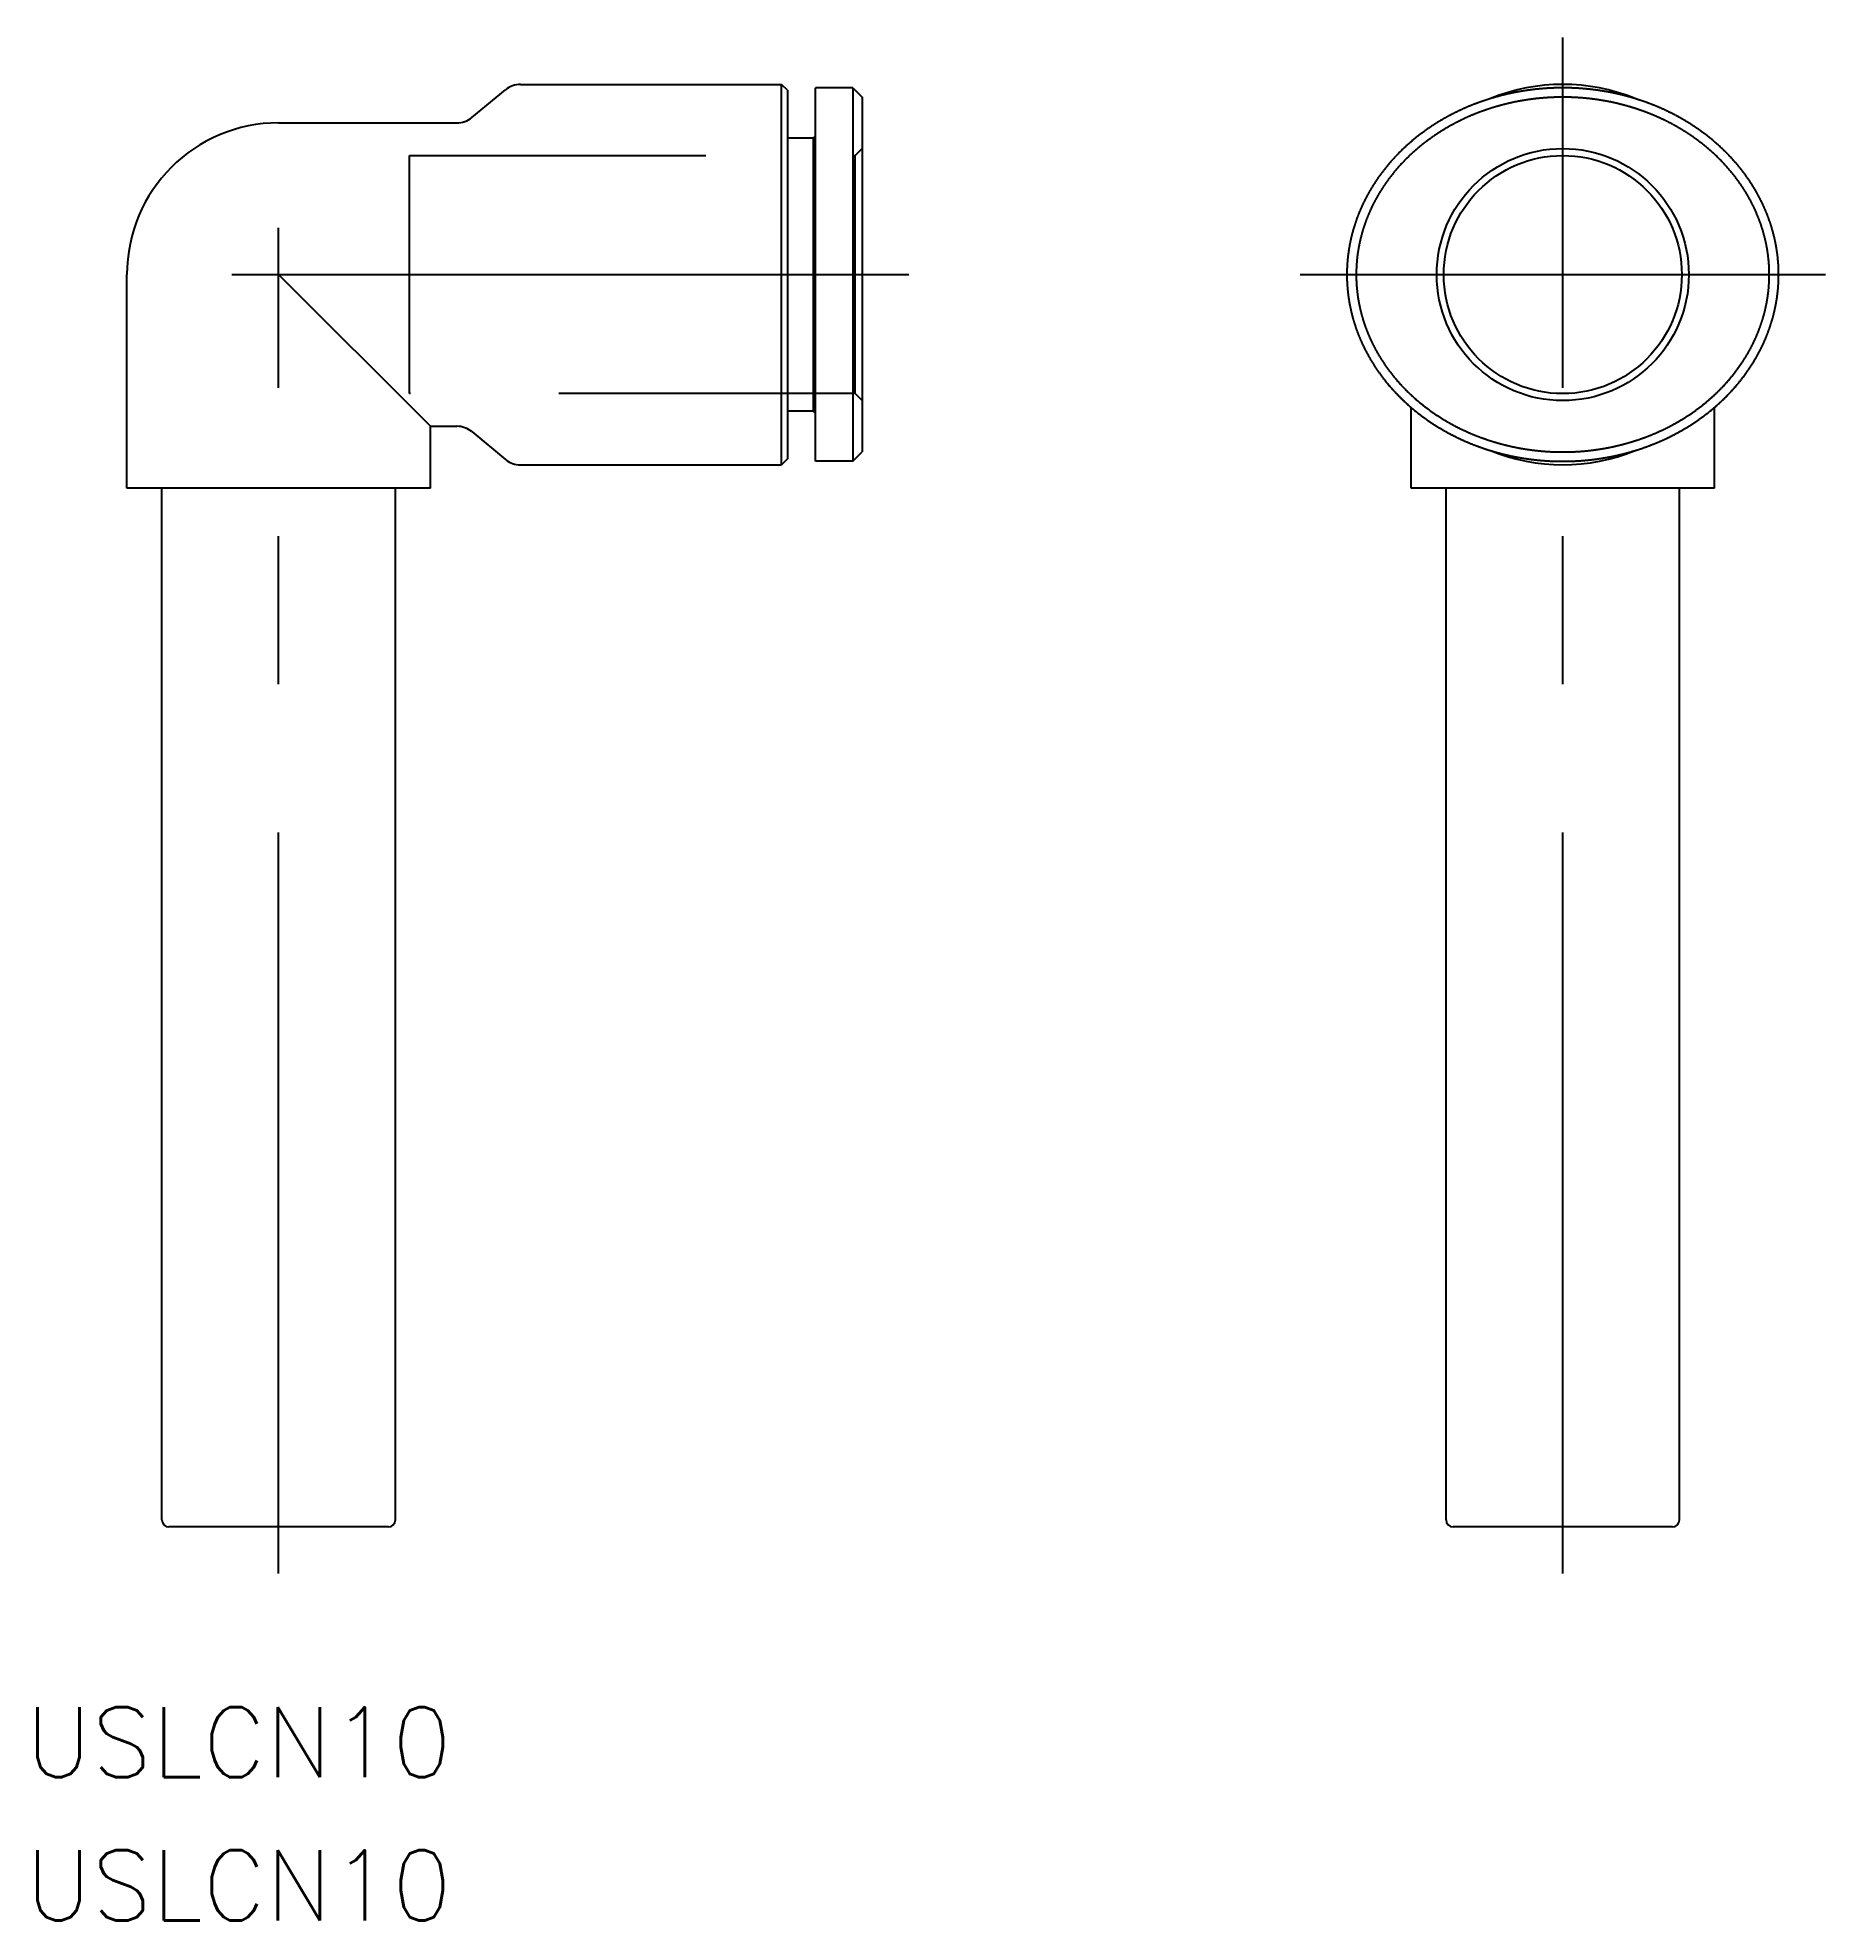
# Model space of a CAD drawing. Extents: x -10.3 to 66.3, y -16.9 to 63.8.
import ezdxf

# ---------------------------------------------------------------- set-up
doc = ezdxf.new("R2010")
doc.units = 0
doc.linetypes.add('CENTER', pattern=[50.8, 31.75, -6.35, 6.35, -6.35])
doc.linetypes.add('DASHED', pattern=[19.05, 12.7, -6.35])
doc.layers.get('0').update_dxf_attribs({"linetype": 'CONTINUOUS'})
doc.layers.add('CENTER', color=1, linetype='CENTER')
doc.styles.get("Standard").update_dxf_attribs({"font": 'txt.shx', "height": 3, "bigfont": 'bigfont.shx'})

msp = doc.modelspace()

# ---------------------------------------------------------------- texts
at = {"color": 7, "linetype": 'CONTINUOUS'}
for p in [(-10.8392, -10.7269), (-10.8392, -16.8537)]:
    msp.add_text('USLCN10', height=3, dxfattribs=at).set_placement(p)

# ---------------------------------------------------------------- linework, layer by layer
at = {"color": 7, "linetype": 'CONTINUOUS'}
for p, q in [((8.2771, 60.3786), (9.7229, 61.5714)), ((10.3593, 61.8), (21.55, 61.8)), ((21.55, 45.5), (21.55, 61.8)), ((21.8, 61.55), (21.55, 61.8)), ((21.8, 61.55), (21.8, 45.75)), ((23, 45.65), (23, 61.65)), ((24.6, 61.65), (23, 61.65)), ((24.6, 61.65), (24.6, 45.65)), ((24.6, 61.65), (25, 61.25)), ((25, 61.25), (25, 46.05)), ((0, 60.15), (7.6407, 60.15)), ((22.9, 59.5), (21.8, 59.5)), ((22.9, 59.5), (23, 59.6)), ((22.9, 59.5), (22.9, 47.8)), ((-6.5, 44.5), (-6.5, 53.65)), ((6.5, 47.15), (0, 53.65)), ((22.9, 47.8), (21.8, 47.8)), ((22.9, 47.8), (23, 47.7)), ((48.5174, 44.5), (48.5174, 47.9581)), ((61.5174, 44.5), (61.5174, 47.9581)), ((6.5, 44.5), (6.5, 47.15)), ((6.5, 47.15), (7.6407, 47.15)), ((8.2771, 46.9214), (9.7229, 45.7286)), ((24.6, 45.65), (25, 46.05)), ((10.3593, 45.5), (21.55, 45.5)), ((21.8, 45.75), (21.55, 45.5)), ((24.6, 45.65), (23, 45.65)), ((6.5, 44.5), (-6.5, 44.5)), ((-5, 0.3), (-5, 44.5)), ((5, 0.3), (5, 44.5)), ((61.5174, 44.5), (48.5174, 44.5)), ((50.0174, 0.3), (50.0174, 44.5)), ((60.0174, 0.3), (60.0174, 44.5)), ((4.7, 0), (-4.7, 0)), ((59.7174, 0), (50.3174, 0))]:
    msp.add_line(p, q, dxfattribs=at)
at = {"color": 3, "linetype": 'DASHED'}
for p, q in [((24.7, 58.75), (25, 59.05)), ((5.6, 58.75), (24.7, 58.75)), ((5.6, 48.55), (5.6, 58.75)), ((24.7, 48.55), (24.7, 58.75)), ((24.7, 48.55), (5.6, 48.55)), ((25, 48.25), (24.7, 48.55))]:
    msp.add_line(p, q, dxfattribs=at)
at = {"color": 7}
for points in [[(55.0174, 45.65, 0), (55.0327, 45.65, 0), (55.048, 45.65, 0), (55.0633, 45.6501, 0), (55.0785, 45.6502, 0), (55.0938, 45.6503, 0), (55.109, 45.6504, 0), (55.1243, 45.6505, 0), (55.1396, 45.6507, 0), (55.1548, 45.6508, 0), (55.17, 45.651, 0), (55.1853, 45.6513, 0), (55.2005, 45.6515, 0), (55.2158, 45.6518, 0), (55.231, 45.6521, 0), (55.2463, 45.6524, 0), (55.2615, 45.6527, 0), (55.2768, 45.6531, 0), (55.292, 45.6534, 0), (55.3073, 45.6538, 0), (55.3225, 45.6542, 0), (55.3378, 45.6547, 0), (55.3531, 45.6552, 0), (55.3684, 45.6556, 0), (55.3837, 45.6561, 0), (55.399, 45.6567, 0), (55.4143, 45.6572, 0), (55.4296, 45.6578, 0), (55.4449, 45.6584, 0), (55.4603, 45.659, 0), (55.4757, 45.6597, 0), (55.491, 45.6604, 0), (55.5064, 45.6611, 0), (55.5218, 45.6618, 0), (55.5372, 45.6625, 0), (55.5527, 45.6633, 0), (55.5681, 45.6641, 0), (55.5836, 45.6649, 0), (55.5991, 45.6657, 0), (55.6146, 45.6666, 0), (55.6302, 45.6675, 0), (55.6457, 45.6684, 0), (55.6613, 45.6693, 0), (55.6769, 45.6703, 0), (55.6925, 45.6713, 0), (55.7082, 45.6723, 0), (55.7238, 45.6733, 0), (55.7395, 45.6744, 0), (55.7553, 45.6755, 0), (55.771, 45.6766, 0), (55.7868, 45.6777, 0), (55.8026, 45.6789, 0), (55.8184, 45.68, 0), (55.8343, 45.6812, 0), (55.8502, 45.6825, 0), (55.8662, 45.6837, 0), (55.8821, 45.685, 0), (55.8981, 45.6863, 0), (55.9142, 45.6877, 0), (55.9302, 45.689, 0), (55.9463, 45.6904, 0), (55.9625, 45.6919, 0), (55.9787, 45.6933, 0), (55.9949, 45.6948, 0), (56.0112, 45.6963, 0), (56.0275, 45.6978, 0), (56.0438, 45.6994, 0), (56.0602, 45.7009, 0), (56.0767, 45.7026, 0), (56.0932, 45.7042, 0), (56.1097, 45.7059, 0), (56.1262, 45.7076, 0), (56.1429, 45.7093, 0), (56.1595, 45.7111, 0), (56.1762, 45.7129, 0), (56.193, 45.7147, 0), (56.2098, 45.7166, 0), (56.2267, 45.7185, 0), (56.2436, 45.7204, 0), (56.2606, 45.7224, 0), (56.2776, 45.7244, 0), (56.2946, 45.7265, 0), (56.3117, 45.7285, 0), (56.3289, 45.7306, 0), (56.3462, 45.7328, 0), (56.3634, 45.735, 0), (56.3808, 45.7372, 0), (56.3982, 45.7394, 0), (56.4156, 45.7417, 0), (56.4331, 45.7441, 0), (56.4507, 45.7464, 0), (56.4683, 45.7489, 0), (56.486, 45.7513, 0), (56.5038, 45.7538, 0), (56.5216, 45.7563, 0), (56.5395, 45.7589, 0), (56.5574, 45.7615, 0), (56.5754, 45.7642, 0), (56.5935, 45.7669, 0), (56.6116, 45.7696, 0), (56.6298, 45.7724, 0), (56.6481, 45.7752, 0), (56.6664, 45.7781, 0), (56.6848, 45.781, 0), (56.7033, 45.7839, 0), (56.7218, 45.7869, 0), (56.7404, 45.79, 0), (56.7591, 45.7931, 0), (56.7779, 45.7962, 0), (56.7967, 45.7994, 0), (56.8156, 45.8026, 0), (56.8346, 45.8059, 0), (56.8536, 45.8092, 0), (56.8727, 45.8126, 0), (56.8919, 45.816, 0), (56.9112, 45.8195, 0), (56.9305, 45.823, 0), (56.9499, 45.8265, 0), (56.9694, 45.8302, 0), (56.9889, 45.8338, 0), (57.0085, 45.8376, 0), (57.0282, 45.8413, 0), (57.0479, 45.8452, 0), (57.0677, 45.8491, 0), (57.0875, 45.853, 0), (57.1074, 45.857, 0), (57.1274, 45.861, 0), (57.1474, 45.8651, 0), (57.1674, 45.8692, 0), (57.1876, 45.8734, 0), (57.2077, 45.8777, 0), (57.228, 45.882, 0), (57.2483, 45.8863, 0), (57.2686, 45.8908, 0), (57.289, 45.8952, 0), (57.3094, 45.8997, 0), (57.3299, 45.9043, 0), (57.3505, 45.9089, 0), (57.3711, 45.9136, 0), (57.3917, 45.9184, 0), (57.4124, 45.9232, 0), (57.4332, 45.928, 0), (57.454, 45.9329, 0), (57.4748, 45.9379, 0), (57.4957, 45.9429, 0), (57.5166, 45.948, 0), (57.5376, 45.9531, 0), (57.5586, 45.9583, 0), (57.5797, 45.9635, 0), (57.6008, 45.9688, 0), (57.6219, 45.9742, 0), (57.6431, 45.9796, 0), (57.6643, 45.985, 0), (57.6856, 45.9906, 0), (57.7069, 45.9961, 0), (57.7283, 46.0018, 0), (57.7497, 46.0075, 0), (57.7711, 46.0132, 0), (57.7925, 46.0191, 0), (57.814, 46.0249, 0), (57.8356, 46.0309, 0), (57.8571, 46.0368, 0), (57.8787, 46.0429, 0), (57.9004, 46.049, 0), (57.9221, 46.0552, 0), (57.9438, 46.0614, 0), (57.9655, 46.0677, 0), (57.9873, 46.074, 0), (58.009, 46.0805, 0), (58.0309, 46.0869, 0), (58.0527, 46.0934, 0), (58.0746, 46.1, 0), (58.0965, 46.1067, 0), (58.1184, 46.1134, 0), (58.1404, 46.1202, 0), (58.1624, 46.127, 0), (58.1844, 46.1339, 0), (58.2064, 46.1409, 0), (58.2285, 46.1479, 0), (58.2506, 46.155, 0), (58.2727, 46.1621, 0), (58.2948, 46.1693, 0), (58.317, 46.1766, 0), (58.3391, 46.1839, 0), (58.3613, 46.1913, 0), (58.3835, 46.1988, 0), (58.4058, 46.2063, 0), (58.428, 46.2139, 0), (58.4503, 46.2215, 0), (58.4726, 46.2292, 0), (58.4948, 46.237, 0), (58.5172, 46.2448, 0), (58.5395, 46.2527, 0), (58.5618, 46.2607, 0), (58.5842, 46.2687, 0), (58.6065, 46.2768, 0), (58.6289, 46.285, 0), (58.6513, 46.2932, 0), (58.6737, 46.3015, 0), (58.6961, 46.3099, 0), (58.7185, 46.3183, 0), (58.7409, 46.3268, 0), (58.7633, 46.3354, 0), (58.7858, 46.344, 0), (58.8082, 46.3527, 0), (58.8307, 46.3614, 0), (58.8531, 46.3702, 0), (58.8756, 46.3791, 0), (58.8981, 46.3881, 0), (58.9206, 46.3971, 0), (58.9431, 46.4062, 0), (58.9656, 46.4154, 0), (58.9881, 46.4246, 0), (59.0107, 46.4339, 0), (59.0332, 46.4433, 0), (59.0557, 46.4527, 0), (59.0783, 46.4622, 0), (59.1008, 46.4718, 0), (59.1234, 46.4814, 0), (59.146, 46.4911, 0), (59.1685, 46.5009, 0), (59.1911, 46.5107, 0), (59.2137, 46.5206, 0), (59.2362, 46.5306, 0), (59.2588, 46.5407, 0), (59.2814, 46.5508, 0), (59.304, 46.5609, 0), (59.3266, 46.5712, 0), (59.3491, 46.5815, 0), (59.3717, 46.5919, 0), (59.3943, 46.6024, 0), (59.4169, 46.6129, 0), (59.4395, 46.6235, 0), (59.4621, 46.6342, 0), (59.4846, 46.6449, 0), (59.5072, 46.6557, 0), (59.5298, 46.6666, 0), (59.5524, 46.6775, 0), (59.5749, 46.6885, 0), (59.5975, 46.6996, 0), (59.62, 46.7108, 0), (59.6426, 46.722, 0), (59.6651, 46.7333, 0), (59.6877, 46.7447, 0), (59.7102, 46.7561, 0), (59.7327, 46.7676, 0), (59.7552, 46.7792, 0), (59.7777, 46.7908, 0), (59.8002, 46.8025, 0), (59.8227, 46.8143, 0), (59.8452, 46.8262, 0), (59.8677, 46.8381, 0), (59.8902, 46.8501, 0), (59.9126, 46.8622, 0), (59.9351, 46.8743, 0), (59.9575, 46.8865, 0), (59.9799, 46.8988, 0), (60.0023, 46.9111, 0), (60.0247, 46.9236, 0), (60.0471, 46.9361, 0), (60.0694, 46.9486, 0), (60.0918, 46.9613, 0), (60.1141, 46.974, 0), (60.1364, 46.9868, 0), (60.1587, 46.9996, 0), (60.181, 47.0125, 0), (60.2033, 47.0255, 0), (60.2256, 47.0386, 0), (60.2478, 47.0517, 0), (60.27, 47.065, 0), (60.2922, 47.0782, 0), (60.3144, 47.0916, 0), (60.3366, 47.105, 0), (60.3587, 47.1185, 0), (60.3808, 47.1321, 0), (60.4029, 47.1457, 0), (60.425, 47.1595, 0), (60.4471, 47.1733, 0), (60.4691, 47.1871, 0), (60.4911, 47.201, 0), (60.5131, 47.2151, 0), (60.535, 47.2291, 0), (60.557, 47.2433, 0), (60.5789, 47.2575, 0), (60.6007, 47.2718, 0), (60.6226, 47.2861, 0), (60.6444, 47.3006, 0), (60.6662, 47.3151, 0), (60.688, 47.3296, 0), (60.7097, 47.3443, 0), (60.7314, 47.359, 0), (60.7531, 47.3738, 0), (60.7747, 47.3886, 0), (60.7963, 47.4035, 0), (60.8179, 47.4185, 0), (60.8394, 47.4335, 0), (60.8609, 47.4487, 0), (60.8824, 47.4638, 0), (60.9038, 47.4791, 0), (60.9252, 47.4944, 0), (60.9466, 47.5098, 0), (60.9679, 47.5253, 0), (60.9892, 47.5408, 0), (61.0105, 47.5564, 0), (61.0317, 47.572, 0), (61.0529, 47.5878, 0), (61.074, 47.6036, 0), (61.0951, 47.6194, 0), (61.1162, 47.6353, 0), (61.1372, 47.6513, 0), (61.1582, 47.6674, 0), (61.1791, 47.6835, 0), (61.2, 47.6997, 0), (61.2208, 47.7159, 0), (61.2417, 47.7323, 0), (61.2624, 47.7486, 0), (61.2831, 47.7651, 0), (61.3038, 47.7816, 0), (61.3244, 47.7982, 0), (61.345, 47.8148, 0), (61.3656, 47.8315, 0), (61.386, 47.8482, 0), (61.4065, 47.8651, 0), (61.4269, 47.882, 0), (61.4472, 47.8989, 0), (61.4675, 47.9159, 0), (61.4878, 47.933, 0), (61.508, 47.9501, 0), (61.5281, 47.9673, 0), (61.5482, 47.9846, 0), (61.5682, 48.0019, 0), (61.5882, 48.0193, 0), (61.6082, 48.0368, 0), (61.628, 48.0543, 0), (61.6479, 48.0718, 0), (61.6677, 48.0895, 0), (61.6874, 48.1072, 0), (61.707, 48.1249, 0), (61.7266, 48.1427, 0), (61.7462, 48.1606, 0), (61.7657, 48.1785, 0), (61.7851, 48.1965, 0), (61.8045, 48.2146, 0), (61.8238, 48.2327, 0), (61.8431, 48.2508, 0), (61.8623, 48.2691, 0), (61.8814, 48.2873, 0), (61.9005, 48.3057, 0), (61.9195, 48.324, 0), (61.9384, 48.3425, 0), (61.9573, 48.361, 0), (61.9762, 48.3795, 0), (61.9949, 48.3981, 0), (62.0137, 48.4168, 0), (62.0323, 48.4355, 0), (62.0509, 48.4543, 0), (62.0694, 48.4731, 0), (62.0878, 48.492, 0), (62.1062, 48.5109, 0), (62.1246, 48.5299, 0), (62.1428, 48.5489, 0), (62.161, 48.568, 0), (62.1791, 48.5871, 0), (62.1972, 48.6063, 0), (62.2152, 48.6255, 0), (62.2331, 48.6448, 0), (62.251, 48.6641, 0), (62.2688, 48.6835, 0), (62.2865, 48.7029, 0), (62.3041, 48.7223, 0), (62.3217, 48.7418, 0), (62.3392, 48.7614, 0), (62.3567, 48.781, 0), (62.3741, 48.8006, 0), (62.3914, 48.8203, 0), (62.4086, 48.8401, 0), (62.4258, 48.8598, 0), (62.4428, 48.8797, 0), (62.4599, 48.8995, 0), (62.4768, 48.9194, 0), (62.4937, 48.9394, 0), (62.5105, 48.9594, 0), (62.5272, 48.9794, 0), (62.5438, 48.9995, 0), (62.5604, 49.0196, 0), (62.5769, 49.0398, 0), (62.5933, 49.06, 0), (62.6097, 49.0802, 0), (62.626, 49.1005, 0), (62.6422, 49.1208, 0), (62.6583, 49.1412, 0), (62.6743, 49.1616, 0), (62.6903, 49.182, 0), (62.7062, 49.2025, 0), (62.722, 49.223, 0), (62.7377, 49.2435, 0), (62.7534, 49.2641, 0), (62.7689, 49.2847, 0), (62.7844, 49.3053, 0), (62.7998, 49.326, 0), (62.8152, 49.3467, 0), (62.8304, 49.3674, 0), (62.8456, 49.3882, 0), (62.8607, 49.409, 0), (62.8757, 49.4298, 0), (62.8906, 49.4507, 0), (62.9054, 49.4716, 0), (62.9202, 49.4925, 0), (62.9349, 49.5135, 0), (62.9495, 49.5344, 0), (62.964, 49.5554, 0), (62.9784, 49.5765, 0), (62.9928, 49.5975, 0), (63.0071, 49.6186, 0), (63.0213, 49.6398, 0), (63.0354, 49.6609, 0), (63.0494, 49.6821, 0), (63.0634, 49.7033, 0), (63.0772, 49.7245, 0), (63.091, 49.7458, 0), (63.1048, 49.7671, 0), (63.1184, 49.7884, 0), (63.1319, 49.8097, 0), (63.1454, 49.8311, 0), (63.1588, 49.8525, 0), (63.1721, 49.8739, 0), (63.1853, 49.8953, 0), (63.1985, 49.9168, 0), (63.2115, 49.9383, 0), (63.2245, 49.9598, 0), (63.2374, 49.9813, 0), (63.2502, 50.0029, 0), (63.2629, 50.0245, 0), (63.2756, 50.0461, 0), (63.2882, 50.0677, 0), (63.3007, 50.0893, 0), (63.3131, 50.111, 0), (63.3254, 50.1327, 0), (63.3377, 50.1544, 0), (63.3498, 50.1762, 0), (63.3619, 50.198, 0), (63.3739, 50.2197, 0), (63.3858, 50.2415, 0), (63.3977, 50.2634, 0), (63.4094, 50.2852, 0), (63.4211, 50.3071, 0), (63.4327, 50.329, 0), (63.4442, 50.3509, 0), (63.4557, 50.3728, 0), (63.467, 50.3948, 0), (63.4783, 50.4167, 0), (63.4895, 50.4387, 0), (63.5006, 50.4607, 0), (63.5116, 50.4828, 0), (63.5225, 50.5048, 0), (63.5334, 50.5269, 0), (63.5442, 50.549, 0), (63.5549, 50.5711, 0), (63.5655, 50.5932, 0), (63.576, 50.6153, 0), (63.5865, 50.6375, 0), (63.5969, 50.6596, 0), (63.6072, 50.6818, 0), (63.6174, 50.704, 0), (63.6275, 50.7262, 0), (63.6376, 50.7485, 0), (63.6475, 50.7707, 0), (63.6574, 50.793, 0), (63.6672, 50.8153, 0), (63.677, 50.8376, 0), (63.6866, 50.8599, 0), (63.6962, 50.8823, 0), (63.7057, 50.9046, 0), (63.7151, 50.927, 0), (63.7244, 50.9494, 0), (63.7336, 50.9718, 0), (63.7428, 50.9942, 0), (63.7519, 51.0166, 0), (63.7609, 51.039, 0), (63.7698, 51.0615, 0), (63.7787, 51.084, 0), (63.7874, 51.1065, 0), (63.7961, 51.129, 0), (63.8047, 51.1515, 0), (63.8132, 51.174, 0), (63.8217, 51.1965, 0), (63.83, 51.2191, 0), (63.8383, 51.2417, 0), (63.8465, 51.2643, 0), (63.8546, 51.2868, 0), (63.8627, 51.3095, 0), (63.8706, 51.3321, 0), (63.8785, 51.3547, 0), (63.8863, 51.3773, 0), (63.894, 51.4, 0), (63.9017, 51.4227, 0), (63.9092, 51.4454, 0), (63.9167, 51.468, 0), (63.9241, 51.4908, 0), (63.9314, 51.5135, 0), (63.9387, 51.5362, 0), (63.9458, 51.5589, 0), (63.9529, 51.5817, 0), (63.9599, 51.6044, 0), (63.9668, 51.6272, 0), (63.9737, 51.65, 0), (63.9804, 51.6728, 0), (63.9871, 51.6956, 0), (63.9937, 51.7184, 0), (64.0002, 51.7412, 0), (64.0067, 51.764, 0), (64.013, 51.7869, 0), (64.0193, 51.8097, 0), (64.0255, 51.8326, 0), (64.0317, 51.8554, 0), (64.0377, 51.8783, 0), (64.0437, 51.9012, 0), (64.0496, 51.9241, 0), (64.0554, 51.947, 0), (64.0611, 51.9699, 0), (64.0668, 51.9928, 0), (64.0723, 52.0157, 0), (64.0778, 52.0386, 0), (64.0832, 52.0616, 0), (64.0886, 52.0845, 0), (64.0938, 52.1075, 0), (64.099, 52.1304, 0), (64.1041, 52.1534, 0), (64.1091, 52.1764, 0), (64.1141, 52.1993, 0), (64.1189, 52.2223, 0), (64.1237, 52.2453, 0), (64.1284, 52.2683, 0), (64.133, 52.2913, 0), (64.1376, 52.3143, 0), (64.142, 52.3373, 0), (64.1464, 52.3604, 0), (64.1507, 52.3834, 0), (64.155, 52.4064, 0), (64.1591, 52.4295, 0), (64.1632, 52.4525, 0), (64.1672, 52.4756, 0), (64.1711, 52.4986, 0), (64.175, 52.5217, 0), (64.1787, 52.5448, 0), (64.1824, 52.5678, 0), (64.186, 52.5909, 0), (64.1895, 52.614, 0), (64.193, 52.6371, 0), (64.1963, 52.6602, 0), (64.1996, 52.6833, 0), (64.2028, 52.7064, 0), (64.206, 52.7295, 0), (64.209, 52.7526, 0), (64.212, 52.7757, 0), (64.2149, 52.7988, 0), (64.2177, 52.8219, 0), (64.2205, 52.8451, 0), (64.2231, 52.8682, 0), (64.2257, 52.8913, 0), (64.2282, 52.9145, 0), (64.2307, 52.9376, 0), (64.233, 52.9607, 0), (64.2353, 52.9839, 0), (64.2375, 53.007, 0), (64.2396, 53.0302, 0), (64.2416, 53.0533, 0), (64.2436, 53.0765, 0), (64.2455, 53.0996, 0), (64.2473, 53.1228, 0), (64.249, 53.146, 0), (64.2507, 53.1691, 0), (64.2522, 53.1923, 0), (64.2537, 53.2154, 0), (64.2552, 53.2386, 0), (64.2565, 53.2618, 0), (64.2578, 53.2849, 0), (64.259, 53.3081, 0), (64.2601, 53.3313, 0), (64.2611, 53.3545, 0), (64.262, 53.3776, 0), (64.2629, 53.4008, 0), (64.2637, 53.424, 0), (64.2644, 53.4472, 0), (64.2651, 53.4704, 0), (64.2656, 53.4936, 0), (64.2661, 53.5168, 0), (64.2665, 53.5399, 0), (64.2668, 53.5631, 0), (64.2671, 53.5863, 0), (64.2673, 53.6095, 0), (64.2674, 53.6327, 0), (64.2674, 53.6559, 0), (64.2673, 53.6791, 0), (64.2672, 53.7023, 0), (64.267, 53.7254, 0), (64.2667, 53.7486, 0), (64.2663, 53.7718, 0), (64.2659, 53.795, 0), (64.2653, 53.8182, 0), (64.2647, 53.8413, 0), (64.2641, 53.8645, 0), (64.2633, 53.8877, 0), (64.2625, 53.9109, 0), (64.2615, 53.934, 0), (64.2606, 53.9572, 0), (64.2595, 53.9804, 0), (64.2583, 54.0035, 0), (64.2571, 54.0267, 0), (64.2558, 54.0498, 0), (64.2544, 54.073, 0), (64.253, 54.0961, 0), (64.2515, 54.1192, 0), (64.2498, 54.1424, 0), (64.2482, 54.1655, 0), (64.2464, 54.1886, 0), (64.2445, 54.2118, 0), (64.2426, 54.2349, 0), (64.2406, 54.258, 0), (64.2386, 54.2811, 0), (64.2364, 54.3042, 0), (64.2342, 54.3273, 0), (64.2319, 54.3504, 0), (64.2295, 54.3734, 0), (64.227, 54.3965, 0), (64.2245, 54.4196, 0), (64.2219, 54.4426, 0), (64.2192, 54.4657, 0), (64.2164, 54.4887, 0), (64.2136, 54.5118, 0), (64.2107, 54.5348, 0), (64.2077, 54.5578, 0), (64.2046, 54.5808, 0), (64.2014, 54.6038, 0), (64.1982, 54.6268, 0), (64.1949, 54.6498, 0), (64.1915, 54.6728, 0), (64.188, 54.6957, 0), (64.1845, 54.7187, 0), (64.1809, 54.7416, 0), (64.1772, 54.7646, 0), (64.1734, 54.7875, 0), (64.1696, 54.8104, 0), (64.1656, 54.8333, 0), (64.1616, 54.8562, 0), (64.1576, 54.8791, 0), (64.1534, 54.902, 0), (64.1492, 54.9248, 0), (64.1449, 54.9476, 0), (64.1405, 54.9705, 0), (64.136, 54.9933, 0), (64.1315, 55.0161, 0), (64.1269, 55.0389, 0), (64.1222, 55.0616, 0), (64.1175, 55.0844, 0), (64.1126, 55.1072, 0), (64.1077, 55.1299, 0), (64.1027, 55.1526, 0), (64.0977, 55.1753, 0), (64.0925, 55.198, 0), (64.0873, 55.2206, 0), (64.082, 55.2433, 0), (64.0767, 55.2659, 0), (64.0712, 55.2885, 0), (64.0657, 55.3111, 0), (64.0601, 55.3337, 0), (64.0545, 55.3563, 0), (64.0488, 55.3788, 0), (64.043, 55.4014, 0), (64.0371, 55.4239, 0), (64.0311, 55.4464, 0), (64.0251, 55.4688, 0), (64.019, 55.4913, 0), (64.0128, 55.5137, 0), (64.0066, 55.5361, 0), (64.0003, 55.5585, 0), (63.9939, 55.5809, 0), (63.9874, 55.6033, 0), (63.9809, 55.6256, 0), (63.9743, 55.6479, 0), (63.9676, 55.6702, 0), (63.9608, 55.6925, 0), (63.954, 55.7147, 0), (63.9471, 55.7369, 0), (63.9401, 55.7592, 0), (63.9331, 55.7813, 0), (63.9259, 55.8035, 0), (63.9188, 55.8256, 0), (63.9115, 55.8477, 0), (63.9042, 55.8698, 0), (63.8968, 55.8919, 0), (63.8893, 55.9139, 0), (63.8817, 55.9359, 0), (63.8741, 55.9579, 0), (63.8664, 55.9799, 0), (63.8587, 56.0018, 0), (63.8508, 56.0238, 0), (63.8429, 56.0456, 0), (63.8349, 56.0675, 0), (63.8269, 56.0893, 0), (63.8188, 56.1112, 0), (63.8106, 56.1329, 0), (63.8023, 56.1547, 0), (63.794, 56.1764, 0), (63.7856, 56.1981, 0), (63.7772, 56.2198, 0), (63.7686, 56.2414, 0), (63.76, 56.2631, 0), (63.7514, 56.2846, 0), (63.7426, 56.3062, 0), (63.7338, 56.3277, 0), (63.7249, 56.3492, 0), (63.716, 56.3707, 0), (63.707, 56.3921, 0), (63.6979, 56.4136, 0), (63.6888, 56.4349, 0), (63.6796, 56.4563, 0), (63.6703, 56.4776, 0), (63.6609, 56.4989, 0), (63.6515, 56.5202, 0), (63.6421, 56.5414, 0), (63.6325, 56.5626, 0), (63.6229, 56.5838, 0), (63.6132, 56.6049, 0), (63.6035, 56.626, 0), (63.5937, 56.6471, 0), (63.5838, 56.6681, 0), (63.5739, 56.6891, 0), (63.5639, 56.7101, 0), (63.5538, 56.731, 0), (63.5437, 56.7519, 0), (63.5335, 56.7728, 0), (63.5233, 56.7936, 0), (63.5129, 56.8144, 0), (63.5026, 56.8352, 0), (63.4921, 56.8559, 0), (63.4816, 56.8766, 0), (63.471, 56.8973, 0), (63.4604, 56.9179, 0), (63.4497, 56.9385, 0), (63.4389, 56.9591, 0), (63.4281, 56.9796, 0), (63.4172, 57.0001, 0), (63.4063, 57.0205, 0), (63.3953, 57.041, 0), (63.3842, 57.0613, 0), (63.3731, 57.0817, 0), (63.3619, 57.102, 0), (63.3507, 57.1223, 0), (63.3394, 57.1425, 0), (63.328, 57.1627, 0), (63.3166, 57.1828, 0), (63.3051, 57.203, 0), (63.2935, 57.223, 0), (63.2819, 57.2431, 0), (63.2703, 57.2631, 0), (63.2585, 57.2831, 0), (63.2468, 57.303, 0), (63.2349, 57.3229, 0), (63.223, 57.3427, 0), (63.2111, 57.3625, 0), (63.1991, 57.3823, 0), (63.187, 57.402, 0), (63.1749, 57.4217, 0), (63.1627, 57.4413, 0), (63.1504, 57.4609, 0), (63.1381, 57.4805, 0), (63.1258, 57.5, 0), (63.1134, 57.5195, 0), (63.1009, 57.5389, 0), (63.0884, 57.5583, 0), (63.0758, 57.5777, 0), (63.0632, 57.597, 0), (63.0505, 57.6163, 0), (63.0378, 57.6355, 0), (63.025, 57.6547, 0), (63.0121, 57.6739, 0), (62.9992, 57.693, 0), (62.9863, 57.7121, 0), (62.9733, 57.7311, 0), (62.9602, 57.7501, 0), (62.9471, 57.769, 0), (62.9339, 57.7879, 0), (62.9207, 57.8068, 0), (62.9074, 57.8256, 0), (62.8941, 57.8444, 0), (62.8807, 57.8631, 0), (62.8673, 57.8818, 0), (62.8538, 57.9005, 0), (62.8403, 57.9191, 0), (62.8267, 57.9377, 0), (62.813, 57.9562, 0), (62.7993, 57.9747, 0), (62.7856, 57.9931, 0), (62.7718, 58.0115, 0), (62.7579, 58.0299, 0), (62.744, 58.0482, 0), (62.7301, 58.0665, 0), (62.7161, 58.0847, 0), (62.702, 58.1029, 0), (62.6879, 58.1211, 0), (62.6738, 58.1392, 0), (62.6596, 58.1572, 0), (62.6453, 58.1753, 0), (62.631, 58.1932, 0), (62.6167, 58.2112, 0), (62.6023, 58.2291, 0), (62.5878, 58.2469, 0), (62.5733, 58.2647, 0), (62.5588, 58.2825, 0), (62.5442, 58.3002, 0), (62.5295, 58.3179, 0), (62.5148, 58.3355, 0), (62.5001, 58.3531, 0), (62.4853, 58.3707, 0), (62.4705, 58.3882, 0), (62.4556, 58.4056, 0), (62.4407, 58.4231, 0), (62.4257, 58.4404, 0), (62.4107, 58.4578, 0), (62.3956, 58.4751, 0), (62.3805, 58.4923, 0), (62.3653, 58.5095, 0), (62.3501, 58.5267, 0), (62.3348, 58.5438, 0), (62.3195, 58.5609, 0), (62.3041, 58.5779, 0), (62.2887, 58.5949, 0), (62.2733, 58.6118, 0), (62.2578, 58.6287, 0), (62.2423, 58.6456, 0), (62.2267, 58.6624, 0), (62.211, 58.6792, 0), (62.1954, 58.6959, 0), (62.1796, 58.7126, 0), (62.1639, 58.7292, 0), (62.1481, 58.7458, 0), (62.1322, 58.7624, 0), (62.1163, 58.7789, 0), (62.1004, 58.7953, 0), (62.0844, 58.8117, 0), (62.0683, 58.8281, 0), (62.0523, 58.8445, 0), (62.0361, 58.8607, 0), (62.02, 58.877, 0), (62.0038, 58.8932, 0), (61.9875, 58.9093, 0), (61.9712, 58.9254, 0), (61.9549, 58.9415, 0), (61.9385, 58.9575, 0), (61.9221, 58.9735, 0), (61.9056, 58.9894, 0), (61.8891, 59.0053, 0), (61.8726, 59.0212, 0), (61.856, 59.0369, 0), (61.8393, 59.0527, 0), (61.8227, 59.0684, 0), (61.806, 59.0841, 0), (61.7892, 59.0997, 0), (61.7724, 59.1153, 0), (61.7556, 59.1308, 0), (61.7387, 59.1463, 0), (61.7218, 59.1617, 0), (61.7048, 59.1771, 0), (61.6878, 59.1924, 0), (61.6708, 59.2077, 0), (61.6537, 59.223, 0), (61.6365, 59.2382, 0), (61.6194, 59.2534, 0), (61.6022, 59.2685, 0), (61.5849, 59.2836, 0), (61.5677, 59.2986, 0), (61.5503, 59.3136, 0), (61.533, 59.3285, 0), (61.5156, 59.3434, 0), (61.4981, 59.3583, 0), (61.4807, 59.3731, 0), (61.4632, 59.3878, 0), (61.4456, 59.4025, 0), (61.428, 59.4172, 0), (61.4104, 59.4318, 0), (61.3927, 59.4464, 0), (61.375, 59.4609, 0), (61.3573, 59.4754, 0), (61.3395, 59.4898, 0), (61.3217, 59.5042, 0), (61.3038, 59.5185, 0), (61.286, 59.5328, 0), (61.268, 59.5471, 0), (61.2501, 59.5613, 0), (61.2321, 59.5755, 0), (61.214, 59.5896, 0), (61.196, 59.6036, 0), (61.1779, 59.6176, 0), (61.1597, 59.6316, 0), (61.1416, 59.6455, 0), (61.1233, 59.6594, 0), (61.1051, 59.6732, 0), (61.0868, 59.687, 0), (61.0685, 59.7008, 0), (61.0501, 59.7144, 0), (61.0318, 59.7281, 0), (61.0133, 59.7417, 0), (60.9949, 59.7552, 0), (60.9764, 59.7687, 0), (60.9579, 59.7822, 0), (60.9393, 59.7956, 0), (60.9207, 59.809, 0), (60.9021, 59.8223, 0), (60.8835, 59.8355, 0), (60.8648, 59.8488, 0), (60.8461, 59.8619, 0), (60.8273, 59.875, 0), (60.8085, 59.8881, 0), (60.7897, 59.9012, 0), (60.7709, 59.9141, 0), (60.752, 59.9271, 0), (60.7331, 59.94, 0), (60.7141, 59.9528, 0), (60.6952, 59.9656, 0), (60.6762, 59.9783, 0), (60.6571, 59.991, 0), (60.6381, 60.0037, 0), (60.619, 60.0163, 0), (60.5998, 60.0288, 0), (60.5807, 60.0413, 0), (60.5615, 60.0538, 0), (60.5423, 60.0662, 0), (60.523, 60.0786, 0), (60.5038, 60.0909, 0), (60.4845, 60.1032, 0), (60.4651, 60.1154, 0), (60.4458, 60.1275, 0), (60.4264, 60.1397, 0), (60.4069, 60.1517, 0), (60.3875, 60.1638, 0), (60.368, 60.1757, 0), (60.3485, 60.1877, 0), (60.329, 60.1996, 0), (60.3094, 60.2114, 0), (60.2898, 60.2232, 0), (60.2702, 60.2349, 0), (60.2506, 60.2466, 0), (60.2309, 60.2582, 0), (60.2112, 60.2698, 0), (60.1915, 60.2814, 0), (60.1717, 60.2929, 0), (60.152, 60.3043, 0), (60.1322, 60.3157, 0), (60.1123, 60.3271, 0), (60.0925, 60.3384, 0), (60.0726, 60.3496, 0), (60.0527, 60.3608, 0), (60.0328, 60.372, 0), (60.0128, 60.3831, 0), (59.9928, 60.3942, 0), (59.9728, 60.4052, 0), (59.9528, 60.4161, 0), (59.9327, 60.427, 0), (59.9127, 60.4379, 0), (59.8926, 60.4487, 0), (59.8724, 60.4595, 0), (59.8523, 60.4702, 0), (59.8321, 60.4809, 0), (59.8119, 60.4915, 0), (59.7917, 60.502, 0), (59.7715, 60.5126, 0), (59.7512, 60.523, 0), (59.7309, 60.5334, 0), (59.7106, 60.5438, 0), (59.6903, 60.5541, 0), (59.6699, 60.5644, 0), (59.6495, 60.5746, 0), (59.6291, 60.5848, 0), (59.6087, 60.5949, 0), (59.5883, 60.605, 0), (59.5678, 60.615, 0), (59.5474, 60.625, 0), (59.5268, 60.635, 0), (59.5063, 60.6448, 0), (59.4858, 60.6547, 0), (59.4652, 60.6645, 0), (59.4446, 60.6742, 0), (59.424, 60.6839, 0), (59.4034, 60.6935, 0), (59.3827, 60.7031, 0), (59.3621, 60.7126, 0), (59.3414, 60.7221, 0), (59.3207, 60.7316, 0), (59.3, 60.741, 0), (59.2792, 60.7503, 0), (59.2584, 60.7596, 0), (59.2376, 60.7689, 0), (59.2168, 60.7781, 0), (59.196, 60.7872, 0), (59.1752, 60.7963, 0), (59.1543, 60.8054, 0), (59.1334, 60.8144, 0), (59.1125, 60.8233, 0), (59.0916, 60.8322, 0), (59.0706, 60.8411, 0), (59.0497, 60.8499, 0), (59.0287, 60.8586, 0), (59.0077, 60.8674, 0), (58.9867, 60.876, 0), (58.9657, 60.8846, 0), (58.9446, 60.8932, 0), (58.9235, 60.9017, 0), (58.9024, 60.9102, 0), (58.8813, 60.9186, 0), (58.8602, 60.927, 0), (58.8391, 60.9353, 0), (58.8179, 60.9436, 0), (58.7967, 60.9518, 0), (58.7755, 60.96, 0), (58.7543, 60.9681, 0), (58.7331, 60.9762, 0), (58.7119, 60.9842, 0), (58.6906, 60.9922, 0), (58.6693, 61.0001, 0), (58.648, 61.008, 0), (58.6267, 61.0159, 0), (58.6054, 61.0236, 0), (58.584, 61.0314, 0), (58.5627, 61.0391, 0), (58.5413, 61.0467, 0), (58.5199, 61.0543, 0), (58.4985, 61.0619, 0), (58.4771, 61.0694, 0), (58.4556, 61.0768, 0), (58.4342, 61.0842, 0), (58.4127, 61.0916, 0), (58.3912, 61.0989, 0), (58.3697, 61.1061, 0), (58.3482, 61.1133, 0), (58.3267, 61.1205, 0), (58.3051, 61.1276, 0), (58.2836, 61.1347, 0), (58.262, 61.1417, 0), (58.2404, 61.1487, 0), (58.2188, 61.1556, 0), (58.1972, 61.1625, 0), (58.1755, 61.1693, 0), (58.1539, 61.1761, 0), (58.1322, 61.1828, 0), (58.1106, 61.1895, 0), (58.0889, 61.1961, 0), (58.0672, 61.2027, 0), (58.0454, 61.2092, 0), (58.0237, 61.2157, 0), (58.002, 61.2221, 0), (57.9802, 61.2285, 0), (57.9584, 61.2349, 0), (57.9366, 61.2412, 0), (57.9148, 61.2474, 0), (57.893, 61.2536, 0), (57.8712, 61.2598, 0), (57.8494, 61.2659, 0), (57.8275, 61.2719, 0), (57.8057, 61.2779, 0), (57.7838, 61.2839, 0), (57.7619, 61.2898, 0), (57.74, 61.2956, 0), (57.7181, 61.3014, 0), (57.6961, 61.3072, 0), (57.6742, 61.3129, 0), (57.6523, 61.3186, 0), (57.6303, 61.3242, 0), (57.6083, 61.3298, 0), (57.5863, 61.3353, 0), (57.5643, 61.3408, 0), (57.5423, 61.3462, 0), (57.5203, 61.3516, 0), (57.4983, 61.3569, 0), (57.4762, 61.3622, 0), (57.4542, 61.3674, 0), (57.4321, 61.3726, 0), (57.41, 61.3777, 0), (57.3879, 61.3828, 0), (57.3659, 61.3879, 0), (57.3437, 61.3929, 0), (57.3216, 61.3978, 0), (57.2995, 61.4027, 0), (57.2774, 61.4076, 0), (57.2552, 61.4124, 0), (57.233, 61.4171, 0), (57.2109, 61.4218, 0), (57.1887, 61.4265, 0), (57.1665, 61.4311, 0), (57.1443, 61.4357, 0), (57.1221, 61.4402, 0), (57.0999, 61.4446, 0), (57.0777, 61.449, 0), (57.0554, 61.4534, 0), (57.0332, 61.4577, 0), (57.0109, 61.462, 0), (56.9887, 61.4662, 0), (56.9664, 61.4704, 0), (56.9441, 61.4745, 0), (56.9218, 61.4786, 0), (56.8995, 61.4826, 0), (56.8772, 61.4866, 0), (56.8549, 61.4906, 0), (56.8326, 61.4945, 0), (56.8102, 61.4983, 0), (56.7879, 61.5021, 0), (56.7655, 61.5058, 0), (56.7432, 61.5095, 0), (56.7208, 61.5132, 0), (56.6985, 61.5168, 0), (56.6761, 61.5203, 0), (56.6537, 61.5238, 0), (56.6313, 61.5273, 0), (56.6089, 61.5307, 0), (56.5865, 61.5341, 0), (56.5641, 61.5374, 0), (56.5416, 61.5406, 0), (56.5192, 61.5439, 0), (56.4968, 61.547, 0), (56.4743, 61.5501, 0), (56.4519, 61.5532, 0), (56.4294, 61.5562, 0), (56.407, 61.5592, 0), (56.3845, 61.5621, 0), (56.362, 61.565, 0), (56.3395, 61.5679, 0), (56.3171, 61.5706, 0), (56.2946, 61.5734, 0), (56.2721, 61.5761, 0), (56.2496, 61.5787, 0), (56.227, 61.5813, 0), (56.2045, 61.5838, 0), (56.182, 61.5863, 0), (56.1595, 61.5888, 0), (56.137, 61.5912, 0), (56.1144, 61.5935, 0), (56.0919, 61.5958, 0), (56.0693, 61.5981, 0), (56.0468, 61.6003, 0), (56.0242, 61.6025, 0), (56.0017, 61.6046, 0), (55.9791, 61.6066, 0), (55.9565, 61.6087, 0), (55.934, 61.6106, 0), (55.9114, 61.6126, 0), (55.8888, 61.6144, 0), (55.8662, 61.6162, 0), (55.8436, 61.618, 0), (55.821, 61.6198, 0), (55.7984, 61.6214, 0), (55.7758, 61.6231, 0), (55.7532, 61.6246, 0), (55.7306, 61.6262, 0), (55.708, 61.6277, 0), (55.6854, 61.6291, 0), (55.6628, 61.6305, 0), (55.6402, 61.6318, 0), (55.6175, 61.6331, 0), (55.5949, 61.6344, 0), (55.5723, 61.6356, 0), (55.5497, 61.6367, 0), (55.527, 61.6378, 0), (55.5044, 61.6389, 0), (55.4818, 61.6399, 0), (55.4591, 61.6409, 0), (55.4365, 61.6418, 0), (55.4138, 61.6426, 0), (55.3912, 61.6435, 0), (55.3686, 61.6442, 0), (55.3459, 61.645, 0), (55.3233, 61.6456, 0), (55.3006, 61.6462, 0), (55.278, 61.6468, 0), (55.2553, 61.6474, 0), (55.2326, 61.6478, 0), (55.21, 61.6483, 0), (55.1873, 61.6486, 0), (55.1647, 61.649, 0), (55.142, 61.6493, 0), (55.1194, 61.6495, 0), (55.0967, 61.6497, 0), (55.074, 61.6499, 0), (55.0514, 61.6499, 0), (55.0287, 61.65, 0), (55.0061, 61.65, 0), (54.9834, 61.6499, 0), (54.9608, 61.6498, 0), (54.9381, 61.6497, 0), (54.9154, 61.6495, 0), (54.8928, 61.6493, 0), (54.8701, 61.649, 0), (54.8475, 61.6486, 0), (54.8248, 61.6483, 0), (54.8022, 61.6478, 0), (54.7795, 61.6474, 0), (54.7568, 61.6468, 0), (54.7342, 61.6462, 0), (54.7115, 61.6456, 0), (54.6889, 61.645, 0), (54.6663, 61.6442, 0), (54.6436, 61.6435, 0), (54.621, 61.6426, 0), (54.5983, 61.6418, 0), (54.5757, 61.6409, 0), (54.553, 61.6399, 0), (54.5304, 61.6389, 0), (54.5078, 61.6378, 0), (54.4851, 61.6367, 0), (54.4625, 61.6356, 0), (54.4399, 61.6344, 0), (54.4173, 61.6331, 0), (54.3946, 61.6318, 0), (54.372, 61.6305, 0), (54.3494, 61.6291, 0), (54.3268, 61.6277, 0), (54.3042, 61.6262, 0), (54.2816, 61.6246, 0), (54.259, 61.6231, 0), (54.2364, 61.6214, 0), (54.2138, 61.6198, 0), (54.1912, 61.618, 0), (54.1686, 61.6162, 0), (54.146, 61.6144, 0), (54.1234, 61.6126, 0), (54.1008, 61.6106, 0), (54.0783, 61.6087, 0), (54.0557, 61.6066, 0), (54.0331, 61.6046, 0), (54.0106, 61.6025, 0), (53.988, 61.6003, 0), (53.9655, 61.5981, 0), (53.9429, 61.5958, 0), (53.9204, 61.5935, 0), (53.8979, 61.5912, 0), (53.8753, 61.5888, 0), (53.8528, 61.5863, 0), (53.8303, 61.5838, 0), (53.8078, 61.5813, 0), (53.7852, 61.5787, 0), (53.7627, 61.5761, 0), (53.7402, 61.5734, 0), (53.7178, 61.5706, 0), (53.6953, 61.5679, 0), (53.6728, 61.565, 0), (53.6503, 61.5621, 0), (53.6278, 61.5592, 0), (53.6054, 61.5562, 0), (53.5829, 61.5532, 0), (53.5605, 61.5501, 0), (53.538, 61.547, 0), (53.5156, 61.5439, 0), (53.4932, 61.5406, 0), (53.4707, 61.5374, 0), (53.4483, 61.5341, 0), (53.4259, 61.5307, 0), (53.4035, 61.5273, 0), (53.3811, 61.5238, 0), (53.3587, 61.5203, 0), (53.3364, 61.5168, 0), (53.314, 61.5132, 0), (53.2916, 61.5095, 0), (53.2693, 61.5058, 0), (53.2469, 61.5021, 0), (53.2246, 61.4983, 0), (53.2022, 61.4945, 0), (53.1799, 61.4906, 0), (53.1576, 61.4866, 0), (53.1353, 61.4826, 0), (53.113, 61.4786, 0), (53.0907, 61.4745, 0), (53.0684, 61.4704, 0), (53.0461, 61.4662, 0), (53.0239, 61.462, 0), (53.0016, 61.4577, 0), (52.9794, 61.4534, 0), (52.9571, 61.449, 0), (52.9349, 61.4446, 0), (52.9127, 61.4402, 0), (52.8905, 61.4356, 0), (52.8683, 61.4311, 0), (52.8461, 61.4265, 0), (52.8239, 61.4218, 0), (52.8018, 61.4171, 0), (52.7796, 61.4124, 0), (52.7574, 61.4076, 0), (52.7353, 61.4027, 0), (52.7132, 61.3978, 0), (52.6911, 61.3929, 0), (52.669, 61.3879, 0), (52.6469, 61.3828, 0), (52.6248, 61.3777, 0), (52.6027, 61.3726, 0), (52.5806, 61.3674, 0), (52.5586, 61.3622, 0), (52.5365, 61.3569, 0), (52.5145, 61.3516, 0), (52.4925, 61.3462, 0), (52.4705, 61.3408, 0), (52.4485, 61.3353, 0), (52.4265, 61.3298, 0), (52.4045, 61.3242, 0), (52.3825, 61.3186, 0), (52.3606, 61.3129, 0), (52.3387, 61.3072, 0), (52.3167, 61.3014, 0), (52.2948, 61.2956, 0), (52.2729, 61.2898, 0), (52.251, 61.2839, 0), (52.2292, 61.2779, 0), (52.2073, 61.2719, 0), (52.1854, 61.2659, 0), (52.1636, 61.2598, 0), (52.1418, 61.2536, 0), (52.12, 61.2474, 0), (52.0982, 61.2412, 0), (52.0764, 61.2349, 0), (52.0546, 61.2285, 0), (52.0328, 61.2221, 0), (52.0111, 61.2157, 0), (51.9894, 61.2092, 0), (51.9676, 61.2027, 0), (51.9459, 61.1961, 0), (51.9242, 61.1895, 0), (51.9026, 61.1828, 0), (51.8809, 61.1761, 0), (51.8593, 61.1693, 0), (51.8376, 61.1625, 0), (51.816, 61.1556, 0), (51.7944, 61.1487, 0), (51.7728, 61.1417, 0), (51.7512, 61.1347, 0), (51.7297, 61.1276, 0), (51.7081, 61.1205, 0), (51.6866, 61.1133, 0), (51.6651, 61.1061, 0), (51.6436, 61.0989, 0), (51.6221, 61.0916, 0), (51.6006, 61.0842, 0), (51.5792, 61.0768, 0), (51.5577, 61.0694, 0), (51.5363, 61.0619, 0), (51.5149, 61.0543, 0), (51.4935, 61.0467, 0), (51.4721, 61.0391, 0), (51.4508, 61.0314, 0), (51.4294, 61.0236, 0), (51.4081, 61.0159, 0), (51.3868, 61.008, 0), (51.3655, 61.0001, 0), (51.3442, 60.9922, 0), (51.3229, 60.9842, 0), (51.3017, 60.9762, 0), (51.2805, 60.9681, 0), (51.2593, 60.96, 0), (51.2381, 60.9518, 0), (51.2169, 60.9436, 0), (51.1957, 60.9353, 0), (51.1746, 60.927, 0), (51.1535, 60.9186, 0), (51.1323, 60.9102, 0), (51.1113, 60.9017, 0), (51.0902, 60.8932, 0), (51.0691, 60.8846, 0), (51.0481, 60.876, 0), (51.0271, 60.8673, 0), (51.0061, 60.8586, 0), (50.9851, 60.8499, 0), (50.9641, 60.8411, 0), (50.9432, 60.8322, 0), (50.9223, 60.8233, 0), (50.9013, 60.8143, 0), (50.8805, 60.8053, 0), (50.8596, 60.7963, 0), (50.8387, 60.7872, 0), (50.8179, 60.778, 0), (50.7971, 60.7688, 0), (50.7763, 60.7596, 0), (50.7555, 60.7503, 0), (50.7348, 60.7409, 0), (50.7141, 60.7315, 0), (50.6933, 60.7221, 0), (50.6727, 60.7126, 0), (50.652, 60.7031, 0), (50.6313, 60.6935, 0), (50.6107, 60.6838, 0), (50.5901, 60.6742, 0), (50.5695, 60.6644, 0), (50.5489, 60.6546, 0), (50.5284, 60.6448, 0), (50.5079, 60.6349, 0), (50.4874, 60.625, 0), (50.4669, 60.615, 0), (50.4464, 60.605, 0), (50.426, 60.5949, 0), (50.4056, 60.5848, 0), (50.3852, 60.5746, 0), (50.3648, 60.5644, 0), (50.3445, 60.5541, 0), (50.3241, 60.5438, 0), (50.3038, 60.5334, 0), (50.2836, 60.523, 0), (50.2633, 60.5125, 0), (50.2431, 60.502, 0), (50.2228, 60.4914, 0), (50.2027, 60.4808, 0), (50.1825, 60.4702, 0), (50.1623, 60.4595, 0), (50.1422, 60.4487, 0), (50.1221, 60.4379, 0), (50.102, 60.427, 0), (50.082, 60.4161, 0), (50.062, 60.4052, 0), (50.042, 60.3941, 0), (50.022, 60.3831, 0), (50.002, 60.372, 0), (49.9821, 60.3608, 0), (49.9622, 60.3496, 0), (49.9423, 60.3384, 0), (49.9225, 60.3271, 0), (49.9026, 60.3157, 0), (49.8828, 60.3043, 0), (49.8631, 60.2929, 0), (49.8433, 60.2814, 0), (49.8236, 60.2698, 0), (49.8039, 60.2583, 0), (49.7842, 60.2466, 0), (49.7646, 60.2349, 0), (49.745, 60.2232, 0), (49.7254, 60.2114, 0), (49.7058, 60.1996, 0), (49.6863, 60.1877, 0), (49.6668, 60.1758, 0), (49.6473, 60.1638, 0), (49.6279, 60.1517, 0), (49.6084, 60.1397, 0), (49.589, 60.1276, 0), (49.5697, 60.1154, 0), (49.5503, 60.1032, 0), (49.531, 60.0909, 0), (49.5118, 60.0786, 0), (49.4925, 60.0662, 0), (49.4733, 60.0538, 0), (49.4541, 60.0413, 0), (49.435, 60.0288, 0), (49.4158, 60.0163, 0), (49.3967, 60.0037, 0), (49.3777, 59.991, 0), (49.3586, 59.9783, 0), (49.3396, 59.9656, 0), (49.3207, 59.9528, 0), (49.3017, 59.94, 0), (49.2828, 59.9271, 0), (49.2639, 59.9141, 0), (49.2451, 59.9011, 0), (49.2263, 59.8881, 0), (49.2075, 59.875, 0), (49.1887, 59.8619, 0), (49.17, 59.8487, 0), (49.1513, 59.8355, 0), (49.1327, 59.8223, 0), (49.1141, 59.8089, 0), (49.0955, 59.7956, 0), (49.0769, 59.7822, 0), (49.0584, 59.7687, 0), (49.0399, 59.7552, 0), (49.0215, 59.7417, 0), (49.003, 59.7281, 0), (48.9847, 59.7144, 0), (48.9663, 59.7007, 0), (48.948, 59.687, 0), (48.9297, 59.6732, 0), (48.9115, 59.6594, 0), (48.8933, 59.6455, 0), (48.8751, 59.6316, 0), (48.8569, 59.6176, 0), (48.8388, 59.6036, 0), (48.8208, 59.5896, 0), (48.8027, 59.5754, 0), (48.7847, 59.5613, 0), (48.7668, 59.5471, 0), (48.7488, 59.5328, 0), (48.731, 59.5185, 0), (48.7131, 59.5042, 0), (48.6953, 59.4898, 0), (48.6775, 59.4754, 0), (48.6598, 59.4609, 0), (48.6421, 59.4464, 0), (48.6244, 59.4318, 0), (48.6068, 59.4172, 0), (48.5892, 59.4025, 0), (48.5716, 59.3878, 0), (48.5541, 59.3731, 0), (48.5366, 59.3583, 0), (48.5192, 59.3434, 0), (48.5018, 59.3285, 0), (48.4845, 59.3136, 0), (48.4671, 59.2986, 0), (48.4499, 59.2836, 0), (48.4326, 59.2685, 0), (48.4154, 59.2534, 0), (48.3982, 59.2382, 0), (48.3811, 59.223, 0), (48.364, 59.2077, 0), (48.347, 59.1924, 0), (48.33, 59.1771, 0), (48.313, 59.1617, 0), (48.2961, 59.1463, 0), (48.2792, 59.1308, 0), (48.2624, 59.1153, 0), (48.2456, 59.0997, 0), (48.2288, 59.0841, 0), (48.2121, 59.0684, 0), (48.1955, 59.0527, 0), (48.1788, 59.037, 0), (48.1622, 59.0212, 0), (48.1457, 59.0053, 0), (48.1292, 58.9894, 0), (48.1127, 58.9735, 0), (48.0963, 58.9575, 0), (48.0799, 58.9415, 0), (48.0636, 58.9254, 0), (48.0473, 58.9093, 0), (48.031, 58.8932, 0), (48.0148, 58.877, 0), (47.9987, 58.8607, 0), (47.9825, 58.8445, 0), (47.9665, 58.8281, 0), (47.9504, 58.8118, 0), (47.9344, 58.7953, 0), (47.9185, 58.7789, 0), (47.9026, 58.7624, 0), (47.8867, 58.7458, 0), (47.8709, 58.7292, 0), (47.8552, 58.7126, 0), (47.8394, 58.6959, 0), (47.8238, 58.6792, 0), (47.8081, 58.6624, 0), (47.7926, 58.6456, 0), (47.777, 58.6287, 0), (47.7615, 58.6118, 0), (47.7461, 58.5949, 0), (47.7307, 58.5779, 0), (47.7153, 58.5609, 0), (47.7, 58.5438, 0), (47.6847, 58.5267, 0), (47.6695, 58.5095, 0), (47.6544, 58.4923, 0), (47.6392, 58.4751, 0), (47.6242, 58.4578, 0), (47.6091, 58.4404, 0), (47.5942, 58.4231, 0), (47.5792, 58.4056, 0), (47.5643, 58.3882, 0), (47.5495, 58.3707, 0), (47.5347, 58.3531, 0), (47.52, 58.3355, 0), (47.5053, 58.3179, 0), (47.4906, 58.3002, 0), (47.476, 58.2825, 0), (47.4615, 58.2647, 0), (47.447, 58.2469, 0), (47.4325, 58.2291, 0), (47.4181, 58.2112, 0), (47.4038, 58.1933, 0), (47.3895, 58.1753, 0), (47.3752, 58.1572, 0), (47.361, 58.1392, 0), (47.3469, 58.1211, 0), (47.3328, 58.1029, 0), (47.3187, 58.0847, 0), (47.3047, 58.0665, 0), (47.2908, 58.0482, 0), (47.2769, 58.0299, 0), (47.263, 58.0115, 0), (47.2492, 57.9931, 0), (47.2355, 57.9746, 0), (47.2218, 57.9561, 0), (47.2081, 57.9376, 0), (47.1945, 57.919, 0), (47.181, 57.9004, 0), (47.1675, 57.8818, 0), (47.1541, 57.863, 0), (47.1407, 57.8443, 0), (47.1273, 57.8255, 0), (47.1141, 57.8067, 0), (47.1008, 57.7878, 0), (47.0877, 57.7689, 0), (47.0745, 57.75, 0), (47.0615, 57.731, 0), (47.0485, 57.7119, 0), (47.0355, 57.6928, 0), (47.0226, 57.6737, 0), (47.0097, 57.6546, 0), (46.997, 57.6354, 0), (46.9842, 57.6161, 0), (46.9715, 57.5969, 0), (46.9589, 57.5775, 0), (46.9463, 57.5582, 0), (46.9338, 57.5388, 0), (46.9213, 57.5193, 0), (46.9089, 57.4999, 0), (46.8966, 57.4803, 0), (46.8843, 57.4608, 0), (46.8721, 57.4412, 0), (46.8599, 57.4215, 0), (46.8478, 57.4019, 0), (46.8357, 57.3821, 0), (46.8237, 57.3624, 0), (46.8117, 57.3426, 0), (46.7998, 57.3228, 0), (46.788, 57.3029, 0), (46.7762, 57.283, 0), (46.7645, 57.263, 0), (46.7528, 57.243, 0), (46.7412, 57.223, 0), (46.7297, 57.2029, 0), (46.7182, 57.1828, 0), (46.7068, 57.1627, 0), (46.6954, 57.1425, 0), (46.6841, 57.1223, 0), (46.6729, 57.102, 0), (46.6617, 57.0817, 0), (46.6505, 57.0614, 0), (46.6395, 57.041, 0), (46.6285, 57.0206, 0), (46.6175, 57.0001, 0), (46.6067, 56.9796, 0), (46.5958, 56.9591, 0), (46.5851, 56.9386, 0), (46.5744, 56.918, 0), (46.5637, 56.8973, 0), (46.5532, 56.8767, 0), (46.5427, 56.856, 0), (46.5322, 56.8352, 0), (46.5218, 56.8145, 0), (46.5115, 56.7937, 0), (46.5013, 56.7728, 0), (46.4911, 56.7519, 0), (46.481, 56.731, 0), (46.4709, 56.7101, 0), (46.4609, 56.6891, 0), (46.451, 56.6681, 0), (46.4411, 56.6471, 0), (46.4313, 56.626, 0), (46.4216, 56.6049, 0), (46.4119, 56.5838, 0), (46.4023, 56.5626, 0), (46.3928, 56.5414, 0), (46.3833, 56.5202, 0), (46.3739, 56.4989, 0), (46.3645, 56.4776, 0), (46.3553, 56.4563, 0), (46.3461, 56.4349, 0), (46.3369, 56.4135, 0), (46.3278, 56.3921, 0), (46.3188, 56.3707, 0), (46.3099, 56.3492, 0), (46.301, 56.3277, 0), (46.2922, 56.3062, 0), (46.2835, 56.2846, 0), (46.2748, 56.263, 0), (46.2662, 56.2414, 0), (46.2577, 56.2198, 0), (46.2492, 56.1981, 0), (46.2408, 56.1764, 0), (46.2325, 56.1547, 0), (46.2243, 56.1329, 0), (46.2161, 56.1111, 0), (46.2079, 56.0893, 0), (46.1999, 56.0675, 0), (46.1919, 56.0456, 0), (46.184, 56.0237, 0), (46.1762, 56.0018, 0), (46.1684, 55.9799, 0), (46.1607, 55.9579, 0), (46.1531, 55.9359, 0), (46.1455, 55.9139, 0), (46.1381, 55.8919, 0), (46.1307, 55.8698, 0), (46.1233, 55.8477, 0), (46.116, 55.8256, 0), (46.1088, 55.8035, 0), (46.1017, 55.7813, 0), (46.0947, 55.7591, 0), (46.0877, 55.7369, 0), (46.0808, 55.7147, 0), (46.074, 55.6925, 0), (46.0672, 55.6702, 0), (46.0605, 55.6479, 0), (46.0539, 55.6256, 0), (46.0474, 55.6033, 0), (46.0409, 55.5809, 0), (46.0345, 55.5585, 0), (46.0282, 55.5361, 0), (46.0219, 55.5137, 0), (46.0158, 55.4913, 0), (46.0097, 55.4688, 0), (46.0036, 55.4464, 0), (45.9977, 55.4239, 0), (45.9918, 55.4014, 0), (45.986, 55.3788, 0), (45.9803, 55.3563, 0), (45.9746, 55.3337, 0), (45.969, 55.3111, 0), (45.9635, 55.2885, 0), (45.9581, 55.2659, 0), (45.9528, 55.2433, 0), (45.9475, 55.2207, 0), (45.9423, 55.198, 0), (45.9371, 55.1753, 0), (45.9321, 55.1526, 0), (45.9271, 55.1299, 0), (45.9222, 55.1072, 0), (45.9174, 55.0844, 0), (45.9126, 55.0617, 0), (45.9079, 55.0389, 0), (45.9033, 55.0161, 0), (45.8988, 54.9933, 0), (45.8943, 54.9705, 0), (45.89, 54.9477, 0), (45.8857, 54.9248, 0), (45.8814, 54.902, 0), (45.8773, 54.8791, 0), (45.8732, 54.8562, 0), (45.8692, 54.8333, 0), (45.8653, 54.8104, 0), (45.8614, 54.7875, 0), (45.8577, 54.7646, 0), (45.854, 54.7417, 0), (45.8504, 54.7187, 0), (45.8468, 54.6958, 0), (45.8434, 54.6728, 0), (45.84, 54.6498, 0), (45.8367, 54.6268, 0), (45.8334, 54.6038, 0), (45.8303, 54.5808, 0), (45.8272, 54.5578, 0), (45.8242, 54.5348, 0), (45.8212, 54.5117, 0), (45.8184, 54.4887, 0), (45.8156, 54.4657, 0), (45.8129, 54.4426, 0), (45.8103, 54.4195, 0), (45.8078, 54.3965, 0), (45.8053, 54.3734, 0), (45.8029, 54.3503, 0), (45.8006, 54.3272, 0), (45.7984, 54.3041, 0), (45.7962, 54.281, 0), (45.7941, 54.2579, 0), (45.7921, 54.2348, 0), (45.7902, 54.2117, 0), (45.7884, 54.1886, 0), (45.7866, 54.1654, 0), (45.7849, 54.1423, 0), (45.7833, 54.1192, 0), (45.7818, 54.096, 0), (45.7803, 54.0729, 0), (45.779, 54.0497, 0), (45.7777, 54.0266, 0), (45.7764, 54.0034, 0), (45.7753, 53.9803, 0), (45.7742, 53.9571, 0), (45.7732, 53.934, 0), (45.7723, 53.9108, 0), (45.7715, 53.8876, 0), (45.7707, 53.8645, 0), (45.77, 53.8413, 0), (45.7694, 53.8181, 0), (45.7689, 53.795, 0), (45.7685, 53.7718, 0), (45.7681, 53.7486, 0), (45.7678, 53.7254, 0), (45.7676, 53.7023, 0), (45.7675, 53.6791, 0), (45.7674, 53.6559, 0), (45.7674, 53.6327, 0), (45.7675, 53.6096, 0), (45.7677, 53.5864, 0), (45.7679, 53.5632, 0), (45.7683, 53.54, 0), (45.7687, 53.5168, 0), (45.7692, 53.4936, 0), (45.7697, 53.4705, 0), (45.7704, 53.4473, 0), (45.7711, 53.4241, 0), (45.7719, 53.4009, 0), (45.7728, 53.3777, 0), (45.7737, 53.3546, 0), (45.7747, 53.3314, 0), (45.7758, 53.3082, 0), (45.777, 53.285, 0), (45.7783, 53.2618, 0), (45.7796, 53.2387, 0), (45.7811, 53.2155, 0), (45.7825, 53.1923, 0), (45.7841, 53.1692, 0), (45.7858, 53.146, 0), (45.7875, 53.1228, 0), (45.7893, 53.0997, 0), (45.7912, 53.0765, 0), (45.7932, 53.0534, 0), (45.7952, 53.0302, 0), (45.7973, 53.0071, 0), (45.7995, 52.9839, 0), (45.8018, 52.9608, 0), (45.8041, 52.9376, 0), (45.8066, 52.9145, 0), (45.8091, 52.8913, 0), (45.8117, 52.8682, 0), (45.8143, 52.8451, 0), (45.8171, 52.822, 0), (45.8199, 52.7988, 0), (45.8228, 52.7757, 0), (45.8258, 52.7526, 0), (45.8288, 52.7295, 0), (45.832, 52.7064, 0), (45.8352, 52.6833, 0), (45.8385, 52.6602, 0), (45.8418, 52.6371, 0), (45.8453, 52.614, 0), (45.8488, 52.5909, 0), (45.8524, 52.5679, 0), (45.8561, 52.5448, 0), (45.8599, 52.5217, 0), (45.8637, 52.4986, 0), (45.8676, 52.4756, 0), (45.8716, 52.4525, 0), (45.8757, 52.4295, 0), (45.8798, 52.4064, 0), (45.8841, 52.3834, 0), (45.8884, 52.3604, 0), (45.8928, 52.3373, 0), (45.8972, 52.3143, 0), (45.9018, 52.2913, 0), (45.9064, 52.2683, 0), (45.9111, 52.2453, 0), (45.9159, 52.2223, 0), (45.9207, 52.1993, 0), (45.9257, 52.1763, 0), (45.9307, 52.1534, 0), (45.9358, 52.1304, 0), (45.941, 52.1074, 0), (45.9462, 52.0845, 0), (45.9516, 52.0615, 0), (45.957, 52.0386, 0), (45.9625, 52.0157, 0), (45.968, 51.9928, 0), (45.9737, 51.9698, 0), (45.9794, 51.9469, 0), (45.9852, 51.924, 0), (45.9911, 51.9011, 0), (45.9971, 51.8783, 0), (46.0031, 51.8554, 0), (46.0093, 51.8325, 0), (46.0155, 51.8097, 0), (46.0218, 51.7868, 0), (46.0281, 51.764, 0), (46.0346, 51.7412, 0), (46.0411, 51.7184, 0), (46.0477, 51.6956, 0), (46.0544, 51.6728, 0), (46.0611, 51.65, 0), (46.068, 51.6272, 0), (46.0749, 51.6044, 0), (46.0819, 51.5817, 0), (46.089, 51.5589, 0), (46.0961, 51.5362, 0), (46.1034, 51.5135, 0), (46.1107, 51.4908, 0), (46.1181, 51.4681, 0), (46.1256, 51.4454, 0), (46.1331, 51.4227, 0), (46.1408, 51.4, 0), (46.1485, 51.3774, 0), (46.1563, 51.3547, 0), (46.1642, 51.3321, 0), (46.1721, 51.3095, 0), (46.1802, 51.2869, 0), (46.1883, 51.2643, 0), (46.1965, 51.2417, 0), (46.2048, 51.2191, 0), (46.2131, 51.1966, 0), (46.2216, 51.174, 0), (46.2301, 51.1515, 0), (46.2387, 51.129, 0), (46.2474, 51.1065, 0), (46.2561, 51.084, 0), (46.265, 51.0615, 0), (46.2739, 51.0391, 0), (46.2829, 51.0166, 0), (46.292, 50.9942, 0), (46.3012, 50.9718, 0), (46.3104, 50.9494, 0), (46.3197, 50.927, 0), (46.3291, 50.9046, 0), (46.3386, 50.8822, 0), (46.3482, 50.8599, 0), (46.3578, 50.8376, 0), (46.3676, 50.8153, 0), (46.3774, 50.793, 0), (46.3873, 50.7707, 0), (46.3972, 50.7485, 0), (46.4073, 50.7262, 0), (46.4174, 50.704, 0), (46.4276, 50.6818, 0), (46.4379, 50.6596, 0), (46.4483, 50.6374, 0), (46.4588, 50.6153, 0), (46.4693, 50.5932, 0), (46.4799, 50.571, 0), (46.4906, 50.5489, 0), (46.5014, 50.5269, 0), (46.5123, 50.5048, 0), (46.5232, 50.4828, 0), (46.5342, 50.4607, 0), (46.5453, 50.4387, 0), (46.5565, 50.4167, 0), (46.5678, 50.3948, 0), (46.5791, 50.3728, 0), (46.5906, 50.3509, 0), (46.6021, 50.329, 0), (46.6137, 50.3071, 0), (46.6253, 50.2853, 0), (46.6371, 50.2634, 0), (46.6489, 50.2416, 0), (46.6609, 50.2198, 0), (46.6728, 50.198, 0), (46.6849, 50.1763, 0), (46.6971, 50.1545, 0), (46.7093, 50.1328, 0), (46.7217, 50.1111, 0), (46.7341, 50.0894, 0), (46.7466, 50.0678, 0), (46.7591, 50.0462, 0), (46.7718, 50.0246, 0), (46.7845, 50.003, 0), (46.7973, 49.9814, 0), (46.8103, 49.9599, 0), (46.8232, 49.9383, 0), (46.8363, 49.9168, 0), (46.8495, 49.8954, 0), (46.8627, 49.8739, 0), (46.876, 49.8525, 0), (46.8894, 49.8311, 0), (46.9029, 49.8097, 0), (46.9165, 49.7884, 0), (46.9301, 49.767, 0), (46.9438, 49.7457, 0), (46.9576, 49.7245, 0), (46.9715, 49.7032, 0), (46.9855, 49.682, 0), (46.9996, 49.6608, 0), (47.0137, 49.6396, 0), (47.0279, 49.6185, 0), (47.0422, 49.5974, 0), (47.0566, 49.5763, 0), (47.071, 49.5553, 0), (47.0856, 49.5343, 0), (47.1002, 49.5133, 0), (47.1149, 49.4923, 0), (47.1296, 49.4714, 0), (47.1445, 49.4505, 0), (47.1594, 49.4296, 0), (47.1744, 49.4088, 0), (47.1895, 49.388, 0), (47.2047, 49.3672, 0), (47.2199, 49.3465, 0), (47.2352, 49.3258, 0), (47.2506, 49.3051, 0), (47.2661, 49.2845, 0), (47.2817, 49.2639, 0), (47.2973, 49.2433, 0), (47.313, 49.2228, 0), (47.3288, 49.2023, 0), (47.3447, 49.1818, 0), (47.3606, 49.1614, 0), (47.3766, 49.141, 0), (47.3927, 49.1207, 0), (47.4089, 49.1004, 0), (47.4252, 49.0801, 0), (47.4415, 49.0599, 0), (47.4579, 49.0397, 0), (47.4744, 49.0195, 0), (47.4909, 48.9994, 0), (47.5076, 48.9794, 0), (47.5243, 48.9593, 0), (47.5411, 48.9393, 0), (47.5579, 48.9194, 0), (47.5749, 48.8995, 0), (47.5919, 48.8796, 0), (47.6089, 48.8598, 0), (47.6261, 48.84, 0), (47.6433, 48.8202, 0), (47.6606, 48.8006, 0), (47.678, 48.7809, 0), (47.6955, 48.7613, 0), (47.713, 48.7418, 0), (47.7306, 48.7222, 0), (47.7482, 48.7028, 0), (47.7659, 48.6834, 0), (47.7837, 48.664, 0), (47.8016, 48.6447, 0), (47.8195, 48.6254, 0), (47.8375, 48.6062, 0), (47.8556, 48.5871, 0), (47.8737, 48.5679, 0), (47.8919, 48.5489, 0), (47.9102, 48.5299, 0), (47.9285, 48.5109, 0), (47.9469, 48.492, 0), (47.9654, 48.4731, 0), (47.9839, 48.4543, 0), (48.0025, 48.4356, 0), (48.0212, 48.4168, 0), (48.0399, 48.3982, 0), (48.0587, 48.3796, 0), (48.0775, 48.3611, 0), (48.0964, 48.3426, 0), (48.1154, 48.3241, 0), (48.1344, 48.3057, 0), (48.1535, 48.2874, 0), (48.1726, 48.2691, 0), (48.1918, 48.2509, 0), (48.2111, 48.2328, 0), (48.2304, 48.2147, 0), (48.2498, 48.1966, 0), (48.2692, 48.1786, 0), (48.2887, 48.1607, 0), (48.3082, 48.1428, 0), (48.3278, 48.125, 0), (48.3475, 48.1073, 0), (48.3672, 48.0896, 0), (48.387, 48.0719, 0), (48.4068, 48.0543, 0), (48.4267, 48.0368, 0), (48.4466, 48.0194, 0), (48.4666, 48.002, 0), (48.4866, 47.9846, 0), (48.5067, 47.9673, 0), (48.5268, 47.9501, 0), (48.547, 47.933, 0), (48.5673, 47.9159, 0), (48.5876, 47.8989, 0), (48.6079, 47.8819, 0), (48.6283, 47.865, 0), (48.6487, 47.8482, 0), (48.6692, 47.8314, 0), (48.6897, 47.8147, 0), (48.7103, 47.798, 0), (48.731, 47.7815, 0), (48.7516, 47.7649, 0), (48.7723, 47.7485, 0), (48.7931, 47.7321, 0), (48.8139, 47.7158, 0), (48.8348, 47.6995, 0), (48.8557, 47.6834, 0), (48.8766, 47.6672, 0), (48.8976, 47.6512, 0), (48.9186, 47.6352, 0), (48.9397, 47.6193, 0), (48.9608, 47.6034, 0), (48.9819, 47.5877, 0), (49.0031, 47.5719, 0), (49.0243, 47.5563, 0), (49.0455, 47.5407, 0), (49.0668, 47.5252, 0), (49.0882, 47.5098, 0), (49.1095, 47.4944, 0), (49.1309, 47.4791, 0), (49.1524, 47.4638, 0), (49.1739, 47.4486, 0), (49.1954, 47.4335, 0), (49.2169, 47.4185, 0), (49.2385, 47.4035, 0), (49.2601, 47.3886, 0), (49.2817, 47.3738, 0), (49.3034, 47.359, 0), (49.3251, 47.3443, 0), (49.3468, 47.3297, 0), (49.3686, 47.3151, 0), (49.3904, 47.3006, 0), (49.4122, 47.2862, 0), (49.4341, 47.2719, 0), (49.4559, 47.2576, 0), (49.4778, 47.2434, 0), (49.4998, 47.2292, 0), (49.5217, 47.2152, 0), (49.5437, 47.2012, 0), (49.5657, 47.1872, 0), (49.5877, 47.1734, 0), (49.6098, 47.1596, 0), (49.6319, 47.1458, 0), (49.654, 47.1322, 0), (49.6761, 47.1186, 0), (49.6982, 47.1051, 0), (49.7204, 47.0917, 0), (49.7426, 47.0783, 0), (49.7648, 47.065, 0), (49.787, 47.0518, 0), (49.8093, 47.0386, 0), (49.8315, 47.0255, 0), (49.8538, 47.0125, 0), (49.8761, 46.9996, 0), (49.8984, 46.9867, 0), (49.9208, 46.9739, 0), (49.9431, 46.9612, 0), (49.9655, 46.9485, 0), (49.9879, 46.9359, 0), (50.0102, 46.9234, 0), (50.0327, 46.911, 0), (50.0551, 46.8986, 0), (50.0775, 46.8863, 0), (50.0999, 46.8741, 0), (50.1224, 46.862, 0), (50.1448, 46.8499, 0), (50.1673, 46.8379, 0), (50.1898, 46.826, 0), (50.2123, 46.8141, 0), (50.2348, 46.8023, 0), (50.2573, 46.7906, 0), (50.2798, 46.779, 0), (50.3023, 46.7674, 0), (50.3248, 46.7559, 0), (50.3473, 46.7445, 0), (50.3699, 46.7331, 0), (50.3924, 46.7218, 0), (50.415, 46.7106, 0), (50.4375, 46.6994, 0), (50.4601, 46.6884, 0), (50.4826, 46.6774, 0), (50.5052, 46.6664, 0), (50.5277, 46.6556, 0), (50.5503, 46.6448, 0), (50.5729, 46.634, 0), (50.5954, 46.6234, 0), (50.618, 46.6128, 0), (50.6406, 46.6023, 0), (50.6632, 46.5918, 0), (50.6857, 46.5814, 0), (50.7083, 46.5711, 0), (50.7309, 46.5609, 0), (50.7535, 46.5507, 0), (50.776, 46.5406, 0), (50.7986, 46.5306, 0), (50.8212, 46.5206, 0), (50.8437, 46.5107, 0), (50.8663, 46.5009, 0), (50.8888, 46.4911, 0), (50.9114, 46.4814, 0), (50.9339, 46.4718, 0), (50.9565, 46.4622, 0), (50.979, 46.4527, 0), (51.0016, 46.4433, 0), (51.0241, 46.4339, 0), (51.0466, 46.4246, 0), (51.0691, 46.4154, 0), (51.0916, 46.4063, 0), (51.1142, 46.3972, 0), (51.1366, 46.3881, 0), (51.1591, 46.3792, 0), (51.1816, 46.3703, 0), (51.2041, 46.3615, 0), (51.2265, 46.3527, 0), (51.249, 46.344, 0), (51.2714, 46.3354, 0), (51.2939, 46.3268, 0), (51.3163, 46.3183, 0), (51.3387, 46.3099, 0), (51.3611, 46.3015, 0), (51.3835, 46.2932, 0), (51.4058, 46.285, 0), (51.4282, 46.2768, 0), (51.4505, 46.2687, 0), (51.4729, 46.2606, 0), (51.4952, 46.2527, 0), (51.5175, 46.2448, 0), (51.5398, 46.2369, 0), (51.5621, 46.2291, 0), (51.5843, 46.2214, 0), (51.6066, 46.2137, 0), (51.6288, 46.2062, 0), (51.651, 46.1986, 0), (51.6732, 46.1912, 0), (51.6954, 46.1838, 0), (51.7176, 46.1764, 0), (51.7397, 46.1691, 0), (51.7618, 46.1619, 0), (51.7839, 46.1548, 0), (51.806, 46.1477, 0), (51.828, 46.1407, 0), (51.8501, 46.1337, 0), (51.8721, 46.1268, 0), (51.8941, 46.12, 0), (51.916, 46.1132, 0), (51.938, 46.1065, 0), (51.9599, 46.0998, 0), (51.9817, 46.0932, 0), (52.0036, 46.0867, 0), (52.0254, 46.0802, 0), (52.0472, 46.0738, 0), (52.069, 46.0675, 0), (52.0907, 46.0612, 0), (52.1124, 46.055, 0), (52.1341, 46.0488, 0), (52.1557, 46.0427, 0), (52.1773, 46.0366, 0), (52.1989, 46.0307, 0), (52.2204, 46.0247, 0), (52.2419, 46.0188, 0), (52.2634, 46.013, 0), (52.2848, 46.0073, 0), (52.3062, 46.0016, 0), (52.3276, 45.9959, 0), (52.3489, 45.9904, 0), (52.3702, 45.9848, 0), (52.3914, 45.9794, 0), (52.4126, 45.974, 0), (52.4338, 45.9686, 0), (52.4549, 45.9633, 0), (52.4759, 45.9581, 0), (52.497, 45.9529, 0), (52.5179, 45.9478, 0), (52.5389, 45.9427, 0), (52.5598, 45.9377, 0), (52.5806, 45.9328, 0), (52.6014, 45.9279, 0), (52.6222, 45.923, 0), (52.6429, 45.9182, 0), (52.6635, 45.9135, 0), (52.6841, 45.9088, 0), (52.7047, 45.9042, 0), (52.7252, 45.8996, 0), (52.7457, 45.8951, 0), (52.7661, 45.8906, 0), (52.7864, 45.8862, 0), (52.8067, 45.8819, 0), (52.8269, 45.8776, 0), (52.8471, 45.8734, 0), (52.8673, 45.8692, 0), (52.8873, 45.865, 0), (52.9074, 45.8609, 0), (52.9273, 45.8569, 0), (52.9472, 45.8529, 0), (52.9671, 45.849, 0), (52.9869, 45.8451, 0), (53.0066, 45.8413, 0), (53.0262, 45.8375, 0), (53.0458, 45.8338, 0), (53.0654, 45.8302, 0), (53.0848, 45.8265, 0), (53.1042, 45.823, 0), (53.1235, 45.8195, 0), (53.1427, 45.816, 0), (53.1619, 45.8126, 0), (53.1809, 45.8092, 0), (53.1999, 45.8059, 0), (53.2189, 45.8026, 0), (53.2377, 45.7994, 0), (53.2565, 45.7962, 0), (53.2753, 45.7931, 0), (53.2939, 45.79, 0), (53.3125, 45.7869, 0), (53.3311, 45.7839, 0), (53.3495, 45.781, 0), (53.3679, 45.7781, 0), (53.3862, 45.7752, 0), (53.4045, 45.7724, 0), (53.4227, 45.7696, 0), (53.4408, 45.7669, 0), (53.4589, 45.7642, 0), (53.4769, 45.7615, 0), (53.4949, 45.7589, 0), (53.5127, 45.7564, 0), (53.5306, 45.7538, 0), (53.5483, 45.7513, 0), (53.566, 45.7489, 0), (53.5837, 45.7465, 0), (53.6013, 45.7441, 0), (53.6188, 45.7418, 0), (53.6363, 45.7395, 0), (53.6537, 45.7372, 0), (53.671, 45.735, 0), (53.6883, 45.7328, 0), (53.7056, 45.7307, 0), (53.7228, 45.7286, 0), (53.7399, 45.7265, 0), (53.757, 45.7245, 0), (53.774, 45.7225, 0), (53.791, 45.7205, 0), (53.808, 45.7185, 0), (53.8248, 45.7166, 0), (53.8417, 45.7148, 0), (53.8584, 45.7129, 0), (53.8752, 45.7111, 0), (53.8919, 45.7094, 0), (53.9085, 45.7076, 0), (53.9251, 45.7059, 0), (53.9416, 45.7042, 0), (53.9581, 45.7026, 0), (53.9746, 45.701, 0), (53.991, 45.6994, 0), (54.0073, 45.6978, 0), (54.0236, 45.6963, 0), (54.0399, 45.6948, 0), (54.0561, 45.6933, 0), (54.0723, 45.6919, 0), (54.0885, 45.6904, 0), (54.1046, 45.689, 0), (54.1206, 45.6877, 0), (54.1367, 45.6863, 0), (54.1527, 45.685, 0), (54.1687, 45.6837, 0), (54.1846, 45.6825, 0), (54.2005, 45.6812, 0), (54.2164, 45.68, 0), (54.2322, 45.6788, 0), (54.248, 45.6777, 0), (54.2638, 45.6765, 0), (54.2795, 45.6754, 0), (54.2953, 45.6743, 0), (54.311, 45.6733, 0), (54.3266, 45.6722, 0), (54.3423, 45.6712, 0), (54.3579, 45.6703, 0), (54.3735, 45.6693, 0), (54.3891, 45.6684, 0), (54.4047, 45.6674, 0), (54.4202, 45.6666, 0), (54.4357, 45.6657, 0), (54.4512, 45.6649, 0), (54.4667, 45.664, 0), (54.4821, 45.6633, 0), (54.4976, 45.6625, 0), (54.513, 45.6617, 0), (54.5284, 45.661, 0), (54.5438, 45.6603, 0), (54.5591, 45.6597, 0), (54.5745, 45.659, 0), (54.5899, 45.6584, 0), (54.6052, 45.6578, 0), (54.6205, 45.6572, 0), (54.6358, 45.6567, 0), (54.6511, 45.6561, 0), (54.6664, 45.6556, 0), (54.6817, 45.6551, 0), (54.697, 45.6547, 0), (54.7123, 45.6542, 0), (54.7275, 45.6538, 0), (54.7428, 45.6534, 0), (54.758, 45.653, 0), (54.7733, 45.6527, 0), (54.7885, 45.6524, 0), (54.8038, 45.6521, 0), (54.819, 45.6518, 0), (54.8343, 45.6515, 0), (54.8495, 45.6513, 0), (54.8648, 45.651, 0), (54.88, 45.6508, 0), (54.8953, 45.6507, 0), (54.9105, 45.6505, 0), (54.9258, 45.6504, 0), (54.941, 45.6503, 0), (54.9563, 45.6502, 0), (54.9715, 45.6501, 0), (54.9868, 45.65, 0), (55.0021, 45.65, 0), (55.0174, 45.65, 0)], [(55.0174, 46.05, 0), (55.0321, 46.05, 0), (55.0468, 46.05, 0), (55.0615, 46.0501, 0), (55.0762, 46.0502, 0), (55.0909, 46.0502, 0), (55.1056, 46.0504, 0), (55.1203, 46.0505, 0), (55.135, 46.0506, 0), (55.1497, 46.0508, 0), (55.1643, 46.051, 0), (55.179, 46.0512, 0), (55.1937, 46.0515, 0), (55.2084, 46.0517, 0), (55.223, 46.052, 0), (55.2377, 46.0523, 0), (55.2524, 46.0526, 0), (55.2671, 46.0529, 0), (55.2817, 46.0533, 0), (55.2964, 46.0537, 0), (55.3111, 46.0541, 0), (55.3258, 46.0545, 0), (55.3405, 46.055, 0), (55.3553, 46.0554, 0), (55.37, 46.0559, 0), (55.3847, 46.0564, 0), (55.3994, 46.057, 0), (55.4142, 46.0575, 0), (55.429, 46.0581, 0), (55.4437, 46.0587, 0), (55.4585, 46.0593, 0), (55.4733, 46.06, 0), (55.4881, 46.0606, 0), (55.503, 46.0613, 0), (55.5178, 46.0621, 0), (55.5327, 46.0628, 0), (55.5475, 46.0635, 0), (55.5624, 46.0643, 0), (55.5773, 46.0651, 0), (55.5923, 46.066, 0), (55.6072, 46.0668, 0), (55.6222, 46.0677, 0), (55.6372, 46.0686, 0), (55.6522, 46.0695, 0), (55.6672, 46.0705, 0), (55.6823, 46.0714, 0), (55.6974, 46.0724, 0), (55.7125, 46.0735, 0), (55.7276, 46.0745, 0), (55.7428, 46.0756, 0), (55.758, 46.0767, 0), (55.7732, 46.0778, 0), (55.7885, 46.0789, 0), (55.8037, 46.0801, 0), (55.819, 46.0813, 0), (55.8344, 46.0825, 0), (55.8497, 46.0837, 0), (55.8651, 46.085, 0), (55.8806, 46.0863, 0), (55.896, 46.0876, 0), (55.9116, 46.0889, 0), (55.9271, 46.0903, 0), (55.9427, 46.0917, 0), (55.9583, 46.0931, 0), (55.974, 46.0945, 0), (55.9897, 46.096, 0), (56.0054, 46.0975, 0), (56.0212, 46.099, 0), (56.037, 46.1006, 0), (56.0528, 46.1022, 0), (56.0688, 46.1038, 0), (56.0847, 46.1054, 0), (56.1007, 46.1071, 0), (56.1167, 46.1088, 0), (56.1328, 46.1105, 0), (56.149, 46.1123, 0), (56.1651, 46.1141, 0), (56.1814, 46.1159, 0), (56.1976, 46.1178, 0), (56.214, 46.1197, 0), (56.2303, 46.1216, 0), (56.2467, 46.1236, 0), (56.2632, 46.1256, 0), (56.2797, 46.1276, 0), (56.2963, 46.1297, 0), (56.313, 46.1318, 0), (56.3296, 46.1339, 0), (56.3464, 46.1361, 0), (56.3632, 46.1383, 0), (56.38, 46.1405, 0), (56.3969, 46.1428, 0), (56.4139, 46.1451, 0), (56.4309, 46.1475, 0), (56.448, 46.1499, 0), (56.4652, 46.1523, 0), (56.4824, 46.1548, 0), (56.4996, 46.1573, 0), (56.5169, 46.1599, 0), (56.5343, 46.1625, 0), (56.5518, 46.1651, 0), (56.5693, 46.1678, 0), (56.5869, 46.1705, 0), (56.6045, 46.1732, 0), (56.6222, 46.176, 0), (56.64, 46.1789, 0), (56.6578, 46.1818, 0), (56.6757, 46.1847, 0), (56.6937, 46.1877, 0), (56.7117, 46.1907, 0), (56.7298, 46.1937, 0), (56.748, 46.1969, 0), (56.7663, 46.2, 0), (56.7846, 46.2032, 0), (56.803, 46.2064, 0), (56.8215, 46.2097, 0), (56.84, 46.2131, 0), (56.8586, 46.2165, 0), (56.8773, 46.2199, 0), (56.896, 46.2234, 0), (56.9148, 46.2269, 0), (56.9336, 46.2305, 0), (56.9525, 46.2341, 0), (56.9715, 46.2378, 0), (56.9905, 46.2415, 0), (57.0096, 46.2453, 0), (57.0287, 46.2492, 0), (57.0479, 46.253, 0), (57.0672, 46.257, 0), (57.0865, 46.261, 0), (57.1058, 46.265, 0), (57.1252, 46.2691, 0), (57.1447, 46.2732, 0), (57.1642, 46.2774, 0), (57.1838, 46.2817, 0), (57.2034, 46.2859, 0), (57.223, 46.2903, 0), (57.2428, 46.2947, 0), (57.2625, 46.2991, 0), (57.2823, 46.3036, 0), (57.3022, 46.3082, 0), (57.3221, 46.3128, 0), (57.342, 46.3175, 0), (57.362, 46.3222, 0), (57.3821, 46.327, 0), (57.4021, 46.3318, 0), (57.4223, 46.3367, 0), (57.4424, 46.3416, 0), (57.4626, 46.3466, 0), (57.4829, 46.3516, 0), (57.5032, 46.3567, 0), (57.5235, 46.3618, 0), (57.5439, 46.3671, 0), (57.5643, 46.3723, 0), (57.5848, 46.3776, 0), (57.6052, 46.383, 0), (57.6258, 46.3884, 0), (57.6463, 46.3939, 0), (57.6669, 46.3994, 0), (57.6876, 46.405, 0), (57.7082, 46.4107, 0), (57.7289, 46.4164, 0), (57.7497, 46.4221, 0), (57.7704, 46.4279, 0), (57.7912, 46.4338, 0), (57.812, 46.4397, 0), (57.8329, 46.4457, 0), (57.8538, 46.4518, 0), (57.8747, 46.4579, 0), (57.8957, 46.464, 0), (57.9166, 46.4702, 0), (57.9376, 46.4765, 0), (57.9587, 46.4829, 0), (57.9797, 46.4892, 0), (58.0008, 46.4957, 0), (58.0219, 46.5022, 0), (58.043, 46.5088, 0), (58.0642, 46.5154, 0), (58.0854, 46.5221, 0), (58.1065, 46.5288, 0), (58.1278, 46.5356, 0), (58.149, 46.5425, 0), (58.1703, 46.5494, 0), (58.1915, 46.5564, 0), (58.2128, 46.5634, 0), (58.2342, 46.5705, 0), (58.2555, 46.5777, 0), (58.2768, 46.5849, 0), (58.2982, 46.5922, 0), (58.3196, 46.5996, 0), (58.341, 46.607, 0), (58.3624, 46.6144, 0), (58.3838, 46.622, 0), (58.4053, 46.6296, 0), (58.4267, 46.6372, 0), (58.4482, 46.6449, 0), (58.4697, 46.6527, 0), (58.4912, 46.6605, 0), (58.5127, 46.6684, 0), (58.5342, 46.6764, 0), (58.5557, 46.6844, 0), (58.5772, 46.6925, 0), (58.5987, 46.7007, 0), (58.6203, 46.7089, 0), (58.6418, 46.7172, 0), (58.6634, 46.7255, 0), (58.6849, 46.7339, 0), (58.7065, 46.7424, 0), (58.7281, 46.7509, 0), (58.7496, 46.7595, 0), (58.7712, 46.7682, 0), (58.7928, 46.7769, 0), (58.8144, 46.7857, 0), (58.8361, 46.7946, 0), (58.8577, 46.8035, 0), (58.8793, 46.8125, 0), (58.9009, 46.8215, 0), (58.9226, 46.8306, 0), (58.9442, 46.8398, 0), (58.9659, 46.8491, 0), (58.9875, 46.8584, 0), (59.0092, 46.8678, 0), (59.0308, 46.8772, 0), (59.0525, 46.8867, 0), (59.0741, 46.8963, 0), (59.0958, 46.9059, 0), (59.1175, 46.9156, 0), (59.1391, 46.9254, 0), (59.1608, 46.9352, 0), (59.1825, 46.9451, 0), (59.2041, 46.9551, 0), (59.2258, 46.9651, 0), (59.2475, 46.9752, 0), (59.2691, 46.9854, 0), (59.2908, 46.9956, 0), (59.3124, 47.0059, 0), (59.3341, 47.0163, 0), (59.3557, 47.0267, 0), (59.3774, 47.0372, 0), (59.399, 47.0478, 0), (59.4206, 47.0584, 0), (59.4423, 47.0691, 0), (59.4639, 47.0799, 0), (59.4855, 47.0907, 0), (59.5071, 47.1016, 0), (59.5287, 47.1125, 0), (59.5503, 47.1236, 0), (59.5719, 47.1347, 0), (59.5935, 47.1458, 0), (59.615, 47.1571, 0), (59.6366, 47.1684, 0), (59.6581, 47.1797, 0), (59.6797, 47.1911, 0), (59.7012, 47.2026, 0), (59.7227, 47.2142, 0), (59.7442, 47.2258, 0), (59.7657, 47.2375, 0), (59.7872, 47.2493, 0), (59.8086, 47.2611, 0), (59.8301, 47.273, 0), (59.8515, 47.285, 0), (59.873, 47.2971, 0), (59.8944, 47.3092, 0), (59.9158, 47.3213, 0), (59.9371, 47.3336, 0), (59.9585, 47.3459, 0), (59.9799, 47.3583, 0), (60.0012, 47.3707, 0), (60.0225, 47.3832, 0), (60.0438, 47.3958, 0), (60.0651, 47.4085, 0), (60.0863, 47.4212, 0), (60.1076, 47.434, 0), (60.1288, 47.4468, 0), (60.15, 47.4597, 0), (60.1712, 47.4727, 0), (60.1923, 47.4858, 0), (60.2134, 47.4989, 0), (60.2346, 47.5121, 0), (60.2556, 47.5254, 0), (60.2767, 47.5387, 0), (60.2977, 47.5521, 0), (60.3188, 47.5656, 0), (60.3397, 47.5791, 0), (60.3607, 47.5928, 0), (60.3816, 47.6064, 0), (60.4025, 47.6202, 0), (60.4234, 47.634, 0), (60.4442, 47.6478, 0), (60.4651, 47.6618, 0), (60.4858, 47.6758, 0), (60.5066, 47.6898, 0), (60.5273, 47.704, 0), (60.548, 47.7182, 0), (60.5687, 47.7324, 0), (60.5893, 47.7468, 0), (60.6099, 47.7612, 0), (60.6305, 47.7756, 0), (60.651, 47.7901, 0), (60.6715, 47.8047, 0), (60.692, 47.8194, 0), (60.7124, 47.8341, 0), (60.7328, 47.8488, 0), (60.7531, 47.8637, 0), (60.7734, 47.8786, 0), (60.7937, 47.8936, 0), (60.814, 47.9086, 0), (60.8342, 47.9237, 0), (60.8543, 47.9388, 0), (60.8744, 47.954, 0), (60.8945, 47.9693, 0), (60.9146, 47.9847, 0), (60.9346, 48.0001, 0), (60.9545, 48.0155, 0), (60.9745, 48.031, 0), (60.9943, 48.0466, 0), (61.0142, 48.0623, 0), (61.0339, 48.078, 0), (61.0537, 48.0937, 0), (61.0734, 48.1096, 0), (61.093, 48.1254, 0), (61.1127, 48.1414, 0), (61.1322, 48.1574, 0), (61.1517, 48.1735, 0), (61.1712, 48.1896, 0), (61.1906, 48.2058, 0), (61.21, 48.222, 0), (61.2293, 48.2383, 0), (61.2486, 48.2547, 0), (61.2678, 48.2711, 0), (61.287, 48.2875, 0), (61.3061, 48.3041, 0), (61.3252, 48.3207, 0), (61.3442, 48.3373, 0), (61.3632, 48.354, 0), (61.3821, 48.3708, 0), (61.401, 48.3876, 0), (61.4198, 48.4045, 0), (61.4385, 48.4214, 0), (61.4572, 48.4384, 0), (61.4759, 48.4554, 0), (61.4945, 48.4725, 0), (61.513, 48.4897, 0), (61.5315, 48.5069, 0), (61.5499, 48.5242, 0), (61.5682, 48.5415, 0), (61.5865, 48.5588, 0), (61.6048, 48.5763, 0), (61.623, 48.5937, 0), (61.6411, 48.6113, 0), (61.6592, 48.6288, 0), (61.6772, 48.6465, 0), (61.6951, 48.6641, 0), (61.713, 48.6819, 0), (61.7308, 48.6996, 0), (61.7486, 48.7175, 0), (61.7663, 48.7354, 0), (61.7839, 48.7533, 0), (61.8015, 48.7713, 0), (61.819, 48.7893, 0), (61.8365, 48.8073, 0), (61.8538, 48.8255, 0), (61.8712, 48.8436, 0), (61.8884, 48.8618, 0), (61.9056, 48.8801, 0), (61.9228, 48.8984, 0), (61.9398, 48.9167, 0), (61.9568, 48.9351, 0), (61.9738, 48.9536, 0), (61.9906, 48.9721, 0), (62.0074, 48.9906, 0), (62.0242, 49.0091, 0), (62.0408, 49.0278, 0), (62.0574, 49.0464, 0), (62.074, 49.0651, 0), (62.0904, 49.0838, 0), (62.1068, 49.1026, 0), (62.1231, 49.1214, 0), (62.1394, 49.1403, 0), (62.1556, 49.1592, 0), (62.1717, 49.1781, 0), (62.1877, 49.1971, 0), (62.2037, 49.2161, 0), (62.2196, 49.2352, 0), (62.2355, 49.2542, 0), (62.2512, 49.2734, 0), (62.2669, 49.2925, 0), (62.2825, 49.3117, 0), (62.2981, 49.331, 0), (62.3135, 49.3503, 0), (62.3289, 49.3696, 0), (62.3442, 49.3889, 0), (62.3595, 49.4083, 0), (62.3747, 49.4277, 0), (62.3898, 49.4472, 0), (62.4048, 49.4666, 0), (62.4197, 49.4861, 0), (62.4346, 49.5057, 0), (62.4494, 49.5253, 0), (62.4641, 49.5449, 0), (62.4787, 49.5645, 0), (62.4933, 49.5842, 0), (62.5078, 49.6039, 0), (62.5222, 49.6236, 0), (62.5365, 49.6433, 0), (62.5507, 49.6631, 0), (62.5649, 49.6829, 0), (62.579, 49.7028, 0), (62.593, 49.7226, 0), (62.607, 49.7425, 0), (62.6208, 49.7624, 0), (62.6346, 49.7824, 0), (62.6483, 49.8023, 0), (62.6619, 49.8223, 0), (62.6755, 49.8423, 0), (62.6889, 49.8624, 0), (62.7023, 49.8824, 0), (62.7156, 49.9025, 0), (62.7289, 49.9226, 0), (62.742, 49.9428, 0), (62.7551, 49.9629, 0), (62.7681, 49.9831, 0), (62.7811, 50.0033, 0), (62.7939, 50.0236, 0), (62.8067, 50.0438, 0), (62.8194, 50.0641, 0), (62.832, 50.0844, 0), (62.8445, 50.1047, 0), (62.857, 50.1251, 0), (62.8694, 50.1455, 0), (62.8817, 50.1659, 0), (62.8939, 50.1863, 0), (62.906, 50.2067, 0), (62.9181, 50.2272, 0), (62.9301, 50.2476, 0), (62.942, 50.2681, 0), (62.9539, 50.2887, 0), (62.9656, 50.3092, 0), (62.9773, 50.3297, 0), (62.9889, 50.3503, 0), (63.0004, 50.3709, 0), (63.0119, 50.3915, 0), (63.0232, 50.4122, 0), (63.0345, 50.4328, 0), (63.0458, 50.4535, 0), (63.0569, 50.4742, 0), (63.0679, 50.4949, 0), (63.0789, 50.5156, 0), (63.0898, 50.5364, 0), (63.1007, 50.5571, 0), (63.1114, 50.5779, 0), (63.1221, 50.5987, 0), (63.1327, 50.6195, 0), (63.1432, 50.6404, 0), (63.1536, 50.6612, 0), (63.164, 50.6821, 0), (63.1743, 50.703, 0), (63.1845, 50.7239, 0), (63.1946, 50.7448, 0), (63.2046, 50.7657, 0), (63.2146, 50.7866, 0), (63.2245, 50.8076, 0), (63.2343, 50.8286, 0), (63.244, 50.8496, 0), (63.2537, 50.8706, 0), (63.2633, 50.8916, 0), (63.2728, 50.9126, 0), (63.2822, 50.9337, 0), (63.2916, 50.9547, 0), (63.3009, 50.9758, 0), (63.3101, 50.9969, 0), (63.3192, 51.018, 0), (63.3282, 51.0391, 0), (63.3372, 51.0603, 0), (63.3461, 51.0814, 0), (63.3549, 51.1026, 0), (63.3636, 51.1238, 0), (63.3723, 51.1449, 0), (63.3809, 51.1661, 0), (63.3894, 51.1874, 0), (63.3978, 51.2086, 0), (63.4062, 51.2298, 0), (63.4145, 51.2511, 0), (63.4227, 51.2723, 0), (63.4308, 51.2936, 0), (63.4389, 51.3149, 0), (63.4468, 51.3362, 0), (63.4547, 51.3575, 0), (63.4626, 51.3788, 0), (63.4703, 51.4002, 0), (63.478, 51.4215, 0), (63.4856, 51.4429, 0), (63.4931, 51.4642, 0), (63.5005, 51.4856, 0), (63.5079, 51.507, 0), (63.5152, 51.5284, 0), (63.5224, 51.5498, 0), (63.5295, 51.5712, 0), (63.5366, 51.5926, 0), (63.5436, 51.6141, 0), (63.5505, 51.6355, 0), (63.5573, 51.657, 0), (63.5641, 51.6784, 0), (63.5708, 51.6999, 0), (63.5774, 51.7214, 0), (63.5839, 51.7429, 0), (63.5904, 51.7644, 0), (63.5968, 51.7859, 0), (63.6031, 51.8074, 0), (63.6093, 51.829, 0), (63.6155, 51.8505, 0), (63.6215, 51.872, 0), (63.6276, 51.8936, 0), (63.6335, 51.9152, 0), (63.6393, 51.9367, 0), (63.6451, 51.9583, 0), (63.6508, 51.9799, 0), (63.6565, 52.0015, 0), (63.662, 52.0231, 0), (63.6675, 52.0447, 0), (63.6729, 52.0663, 0), (63.6782, 52.0879, 0), (63.6835, 52.1095, 0), (63.6887, 52.1312, 0), (63.6938, 52.1528, 0), (63.6988, 52.1744, 0), (63.7038, 52.1961, 0), (63.7087, 52.2177, 0), (63.7135, 52.2394, 0), (63.7182, 52.2611, 0), (63.7229, 52.2827, 0), (63.7274, 52.3044, 0), (63.7319, 52.3261, 0), (63.7364, 52.3478, 0), (63.7407, 52.3695, 0), (63.745, 52.3912, 0), (63.7492, 52.4129, 0), (63.7534, 52.4346, 0), (63.7575, 52.4563, 0), (63.7614, 52.478, 0), (63.7654, 52.4998, 0), (63.7692, 52.5215, 0), (63.773, 52.5432, 0), (63.7767, 52.565, 0), (63.7803, 52.5867, 0), (63.7838, 52.6085, 0), (63.7873, 52.6302, 0), (63.7907, 52.652, 0), (63.794, 52.6737, 0), (63.7973, 52.6955, 0), (63.8004, 52.7173, 0), (63.8035, 52.739, 0), (63.8066, 52.7608, 0), (63.8095, 52.7826, 0), (63.8124, 52.8044, 0), (63.8152, 52.8261, 0), (63.8179, 52.8479, 0), (63.8206, 52.8697, 0), (63.8232, 52.8915, 0), (63.8257, 52.9133, 0), (63.8281, 52.9351, 0), (63.8305, 52.9569, 0), (63.8328, 52.9787, 0), (63.835, 53.0005, 0), (63.8371, 53.0223, 0), (63.8392, 53.0442, 0), (63.8412, 53.066, 0), (63.8431, 53.0878, 0), (63.845, 53.1096, 0), (63.8468, 53.1314, 0), (63.8485, 53.1532, 0), (63.8501, 53.1751, 0), (63.8516, 53.1969, 0), (63.8531, 53.2187, 0), (63.8545, 53.2406, 0), (63.8559, 53.2624, 0), (63.8571, 53.2842, 0), (63.8583, 53.306, 0), (63.8594, 53.3279, 0), (63.8605, 53.3497, 0), (63.8615, 53.3716, 0), (63.8623, 53.3934, 0), (63.8632, 53.4152, 0), (63.8639, 53.4371, 0), (63.8646, 53.4589, 0), (63.8652, 53.4808, 0), (63.8657, 53.5026, 0), (63.8662, 53.5245, 0), (63.8666, 53.5463, 0), (63.8669, 53.5682, 0), (63.8671, 53.59, 0), (63.8673, 53.6118, 0), (63.8674, 53.6337, 0), (63.8674, 53.6555, 0), (63.8673, 53.6774, 0), (63.8672, 53.6992, 0), (63.867, 53.7211, 0), (63.8667, 53.7429, 0), (63.8664, 53.7648, 0), (63.866, 53.7866, 0), (63.8655, 53.8084, 0), (63.8649, 53.8303, 0), (63.8642, 53.8521, 0), (63.8635, 53.874, 0), (63.8627, 53.8958, 0), (63.8619, 53.9176, 0), (63.861, 53.9394, 0), (63.8599, 53.9613, 0), (63.8589, 53.9831, 0), (63.8577, 54.0049, 0), (63.8565, 54.0267, 0), (63.8552, 54.0485, 0), (63.8538, 54.0703, 0), (63.8524, 54.0921, 0), (63.8509, 54.1139, 0), (63.8493, 54.1357, 0), (63.8476, 54.1575, 0), (63.8459, 54.1793, 0), (63.8441, 54.2011, 0), (63.8422, 54.2229, 0), (63.8402, 54.2446, 0), (63.8382, 54.2664, 0), (63.8361, 54.2882, 0), (63.8339, 54.3099, 0), (63.8317, 54.3317, 0), (63.8294, 54.3534, 0), (63.827, 54.3751, 0), (63.8245, 54.3969, 0), (63.822, 54.4186, 0), (63.8194, 54.4403, 0), (63.8167, 54.462, 0), (63.8139, 54.4837, 0), (63.8111, 54.5054, 0), (63.8082, 54.5271, 0), (63.8052, 54.5488, 0), (63.8022, 54.5705, 0), (63.7991, 54.5921, 0), (63.7959, 54.6138, 0), (63.7926, 54.6355, 0), (63.7893, 54.6571, 0), (63.7859, 54.6787, 0), (63.7824, 54.7004, 0), (63.7788, 54.722, 0), (63.7752, 54.7436, 0), (63.7715, 54.7652, 0), (63.7677, 54.7867, 0), (63.7639, 54.8083, 0), (63.76, 54.8299, 0), (63.756, 54.8514, 0), (63.7519, 54.873, 0), (63.7478, 54.8945, 0), (63.7436, 54.916, 0), (63.7393, 54.9375, 0), (63.735, 54.959, 0), (63.7305, 54.9805, 0), (63.7261, 55.0019, 0), (63.7215, 55.0234, 0), (63.7169, 55.0448, 0), (63.7122, 55.0662, 0), (63.7074, 55.0876, 0), (63.7025, 55.109, 0), (63.6976, 55.1304, 0), (63.6926, 55.1518, 0), (63.6876, 55.1731, 0), (63.6825, 55.1945, 0), (63.6773, 55.2158, 0), (63.672, 55.2371, 0), (63.6667, 55.2584, 0), (63.6613, 55.2797, 0), (63.6558, 55.3009, 0), (63.6502, 55.3222, 0), (63.6446, 55.3434, 0), (63.6389, 55.3646, 0), (63.6332, 55.3858, 0), (63.6273, 55.407, 0), (63.6214, 55.4281, 0), (63.6155, 55.4492, 0), (63.6095, 55.4704, 0), (63.6033, 55.4915, 0), (63.5972, 55.5125, 0), (63.5909, 55.5336, 0), (63.5846, 55.5546, 0), (63.5782, 55.5757, 0), (63.5718, 55.5967, 0), (63.5653, 55.6177, 0), (63.5587, 55.6386, 0), (63.552, 55.6596, 0), (63.5453, 55.6805, 0), (63.5385, 55.7014, 0), (63.5317, 55.7223, 0), (63.5248, 55.7431, 0), (63.5178, 55.764, 0), (63.5107, 55.7848, 0), (63.5036, 55.8056, 0), (63.4964, 55.8263, 0), (63.4891, 55.8471, 0), (63.4818, 55.8678, 0), (63.4744, 55.8885, 0), (63.4669, 55.9092, 0), (63.4594, 55.9298, 0), (63.4518, 55.9505, 0), (63.4441, 55.9711, 0), (63.4364, 55.9917, 0), (63.4286, 56.0122, 0), (63.4207, 56.0328, 0), (63.4128, 56.0533, 0), (63.4048, 56.0737, 0), (63.3967, 56.0942, 0), (63.3886, 56.1146, 0), (63.3804, 56.135, 0), (63.3721, 56.1554, 0), (63.3638, 56.1758, 0), (63.3554, 56.1961, 0), (63.347, 56.2164, 0), (63.3385, 56.2367, 0), (63.3299, 56.2569, 0), (63.3212, 56.2771, 0), (63.3125, 56.2973, 0), (63.3037, 56.3175, 0), (63.2949, 56.3376, 0), (63.286, 56.3577, 0), (63.277, 56.3778, 0), (63.268, 56.3978, 0), (63.2589, 56.4179, 0), (63.2498, 56.4379, 0), (63.2406, 56.4578, 0), (63.2313, 56.4778, 0), (63.222, 56.4977, 0), (63.2126, 56.5175, 0), (63.2031, 56.5374, 0), (63.1936, 56.5572, 0), (63.184, 56.577, 0), (63.1743, 56.5967, 0), (63.1646, 56.6164, 0), (63.1549, 56.6361, 0), (63.145, 56.6558, 0), (63.1352, 56.6754, 0), (63.1252, 56.695, 0), (63.1152, 56.7146, 0), (63.1051, 56.7341, 0), (63.095, 56.7536, 0), (63.0848, 56.7731, 0), (63.0746, 56.7925, 0), (63.0643, 56.8119, 0), (63.0539, 56.8313, 0), (63.0435, 56.8506, 0), (63.033, 56.8699, 0), (63.0225, 56.8892, 0), (63.0119, 56.9084, 0), (63.0012, 56.9276, 0), (62.9905, 56.9468, 0), (62.9798, 56.9659, 0), (62.9689, 56.985, 0), (62.958, 57.0041, 0), (62.9471, 57.0231, 0), (62.9361, 57.0421, 0), (62.9251, 57.061, 0), (62.9139, 57.08, 0), (62.9028, 57.0988, 0), (62.8916, 57.1177, 0), (62.8803, 57.1365, 0), (62.8689, 57.1553, 0), (62.8576, 57.174, 0), (62.8461, 57.1927, 0), (62.8346, 57.2114, 0), (62.8231, 57.23, 0), (62.8115, 57.2486, 0), (62.7998, 57.2671, 0), (62.7881, 57.2857, 0), (62.7763, 57.3041, 0), (62.7645, 57.3226, 0), (62.7526, 57.341, 0), (62.7407, 57.3593, 0), (62.7287, 57.3777, 0), (62.7167, 57.3959, 0), (62.7046, 57.4142, 0), (62.6925, 57.4324, 0), (62.6803, 57.4506, 0), (62.668, 57.4687, 0), (62.6557, 57.4868, 0), (62.6434, 57.5049, 0), (62.631, 57.5229, 0), (62.6185, 57.5409, 0), (62.606, 57.5588, 0), (62.5935, 57.5767, 0), (62.5809, 57.5946, 0), (62.5682, 57.6124, 0), (62.5555, 57.6302, 0), (62.5428, 57.648, 0), (62.53, 57.6657, 0), (62.5171, 57.6833, 0), (62.5042, 57.701, 0), (62.4913, 57.7186, 0), (62.4783, 57.7361, 0), (62.4652, 57.7536, 0), (62.4521, 57.7711, 0), (62.4389, 57.7886, 0), (62.4257, 57.806, 0), (62.4125, 57.8233, 0), (62.3992, 57.8407, 0), (62.3858, 57.8579, 0), (62.3724, 57.8752, 0), (62.359, 57.8924, 0), (62.3455, 57.9096, 0), (62.3319, 57.9267, 0), (62.3183, 57.9438, 0), (62.3047, 57.9608, 0), (62.291, 57.9778, 0), (62.2773, 57.9948, 0), (62.2635, 58.0117, 0), (62.2497, 58.0286, 0), (62.2358, 58.0455, 0), (62.2219, 58.0623, 0), (62.2079, 58.0791, 0), (62.1939, 58.0958, 0), (62.1798, 58.1125, 0), (62.1657, 58.1291, 0), (62.1515, 58.1457, 0), (62.1373, 58.1623, 0), (62.1231, 58.1788, 0), (62.1088, 58.1953, 0), (62.0944, 58.2118, 0), (62.0801, 58.2282, 0), (62.0656, 58.2446, 0), (62.0511, 58.2609, 0), (62.0366, 58.2772, 0), (62.022, 58.2934, 0), (62.0074, 58.3096, 0), (61.9928, 58.3258, 0), (61.9781, 58.3419, 0), (61.9633, 58.358, 0), (61.9485, 58.3741, 0), (61.9337, 58.3901, 0), (61.9188, 58.406, 0), (61.9039, 58.422, 0), (61.8889, 58.4378, 0), (61.8739, 58.4537, 0), (61.8588, 58.4695, 0), (61.8437, 58.4853, 0), (61.8286, 58.501, 0), (61.8134, 58.5167, 0), (61.7982, 58.5323, 0), (61.7829, 58.5479, 0), (61.7676, 58.5634, 0), (61.7522, 58.579, 0), (61.7368, 58.5944, 0), (61.7214, 58.6099, 0), (61.7059, 58.6253, 0), (61.6904, 58.6406, 0), (61.6748, 58.6559, 0), (61.6592, 58.6712, 0), (61.6436, 58.6864, 0), (61.6279, 58.7016, 0), (61.6121, 58.7167, 0), (61.5964, 58.7318, 0), (61.5805, 58.7469, 0), (61.5647, 58.7619, 0), (61.5488, 58.7769, 0), (61.5329, 58.7918, 0), (61.5169, 58.8067, 0), (61.5009, 58.8215, 0), (61.4848, 58.8364, 0), (61.4687, 58.8511, 0), (61.4526, 58.8658, 0), (61.4364, 58.8805, 0), (61.4202, 58.8952, 0), (61.4039, 58.9098, 0), (61.3876, 58.9243, 0), (61.3713, 58.9388, 0), (61.3549, 58.9533, 0), (61.3385, 58.9677, 0), (61.3221, 58.9821, 0), (61.3056, 58.9964, 0), (61.289, 59.0107, 0), (61.2725, 59.025, 0), (61.2559, 59.0392, 0), (61.2392, 59.0534, 0), (61.2225, 59.0675, 0), (61.2058, 59.0816, 0), (61.1891, 59.0956, 0), (61.1723, 59.1096, 0), (61.1555, 59.1236, 0), (61.1386, 59.1375, 0), (61.1217, 59.1514, 0), (61.1048, 59.1652, 0), (61.0878, 59.179, 0), (61.0708, 59.1927, 0), (61.0537, 59.2064, 0), (61.0366, 59.22, 0), (61.0195, 59.2337, 0), (61.0024, 59.2472, 0), (60.9852, 59.2607, 0), (60.968, 59.2742, 0), (60.9507, 59.2876, 0), (60.9334, 59.301, 0), (60.9161, 59.3144, 0), (60.8987, 59.3277, 0), (60.8813, 59.3409, 0), (60.8639, 59.3542, 0), (60.8464, 59.3673, 0), (60.8289, 59.3805, 0), (60.8114, 59.3935, 0), (60.7938, 59.4066, 0), (60.7762, 59.4196, 0), (60.7586, 59.4325, 0), (60.7409, 59.4454, 0), (60.7232, 59.4583, 0), (60.7054, 59.4711, 0), (60.6877, 59.4839, 0), (60.6699, 59.4966, 0), (60.652, 59.5093, 0), (60.6342, 59.5219, 0), (60.6163, 59.5345, 0), (60.5983, 59.5471, 0), (60.5804, 59.5596, 0), (60.5624, 59.572, 0), (60.5444, 59.5844, 0), (60.5263, 59.5968, 0), (60.5082, 59.6091, 0), (60.4901, 59.6214, 0), (60.472, 59.6337, 0), (60.4538, 59.6458, 0), (60.4356, 59.658, 0), (60.4173, 59.6701, 0), (60.3991, 59.6822, 0), (60.3808, 59.6942, 0), (60.3624, 59.7061, 0), (60.3441, 59.7181, 0), (60.3257, 59.7299, 0), (60.3073, 59.7418, 0), (60.2888, 59.7535, 0), (60.2703, 59.7653, 0), (60.2518, 59.777, 0), (60.2333, 59.7886, 0), (60.2147, 59.8002, 0), (60.1962, 59.8118, 0), (60.1775, 59.8233, 0), (60.1589, 59.8348, 0), (60.1402, 59.8462, 0), (60.1215, 59.8576, 0), (60.1028, 59.8689, 0), (60.084, 59.8802, 0), (60.0653, 59.8914, 0), (60.0464, 59.9026, 0), (60.0276, 59.9138, 0), (60.0088, 59.9249, 0), (59.9899, 59.9359, 0), (59.9709, 59.9469, 0), (59.952, 59.9579, 0), (59.933, 59.9688, 0), (59.914, 59.9797, 0), (59.895, 59.9905, 0), (59.876, 60.0013, 0), (59.8569, 60.012, 0), (59.8378, 60.0227, 0), (59.8187, 60.0333, 0), (59.7996, 60.0439, 0), (59.7804, 60.0545, 0), (59.7612, 60.065, 0), (59.742, 60.0754, 0), (59.7228, 60.0858, 0), (59.7035, 60.0962, 0), (59.6842, 60.1065, 0), (59.6649, 60.1168, 0), (59.6456, 60.127, 0), (59.6262, 60.1372, 0), (59.6068, 60.1473, 0), (59.5874, 60.1574, 0), (59.568, 60.1674, 0), (59.5486, 60.1774, 0), (59.5291, 60.1874, 0), (59.5096, 60.1973, 0), (59.4901, 60.2071, 0), (59.4706, 60.2169, 0), (59.451, 60.2267, 0), (59.4314, 60.2364, 0), (59.4118, 60.246, 0), (59.3922, 60.2557, 0), (59.3726, 60.2652, 0), (59.3529, 60.2748, 0), (59.3332, 60.2842, 0), (59.3135, 60.2937, 0), (59.2938, 60.303, 0), (59.2741, 60.3124, 0), (59.2543, 60.3217, 0), (59.2345, 60.3309, 0), (59.2147, 60.3401, 0), (59.1949, 60.3493, 0), (59.175, 60.3584, 0), (59.1552, 60.3674, 0), (59.1353, 60.3764, 0), (59.1154, 60.3854, 0), (59.0954, 60.3943, 0), (59.0755, 60.4032, 0), (59.0555, 60.412, 0), (59.0356, 60.4208, 0), (59.0155, 60.4295, 0), (58.9955, 60.4382, 0), (58.9755, 60.4469, 0), (58.9554, 60.4554, 0), (58.9353, 60.464, 0), (58.9152, 60.4725, 0), (58.8951, 60.481, 0), (58.875, 60.4894, 0), (58.8548, 60.4977, 0), (58.8347, 60.506, 0), (58.8145, 60.5143, 0), (58.7943, 60.5225, 0), (58.774, 60.5307, 0), (58.7538, 60.5388, 0), (58.7335, 60.5469, 0), (58.7133, 60.5549, 0), (58.693, 60.5629, 0), (58.6727, 60.5709, 0), (58.6523, 60.5788, 0), (58.632, 60.5866, 0), (58.6116, 60.5944, 0), (58.5912, 60.6022, 0), (58.5708, 60.6099, 0), (58.5504, 60.6176, 0), (58.53, 60.6252, 0), (58.5095, 60.6328, 0), (58.4891, 60.6403, 0), (58.4686, 60.6478, 0), (58.4481, 60.6552, 0), (58.4276, 60.6626, 0), (58.407, 60.6699, 0), (58.3865, 60.6772, 0), (58.3659, 60.6845, 0), (58.3453, 60.6917, 0), (58.3248, 60.6988, 0), (58.3041, 60.706, 0), (58.2835, 60.713, 0), (58.2629, 60.72, 0), (58.2422, 60.727, 0), (58.2216, 60.7339, 0), (58.2009, 60.7408, 0), (58.1802, 60.7476, 0), (58.1595, 60.7544, 0), (58.1387, 60.7612, 0), (58.118, 60.7679, 0), (58.0972, 60.7745, 0), (58.0764, 60.7811, 0), (58.0557, 60.7877, 0), (58.0349, 60.7942, 0), (58.014, 60.8006, 0), (57.9932, 60.8071, 0), (57.9724, 60.8134, 0), (57.9515, 60.8198, 0), (57.9306, 60.826, 0), (57.9097, 60.8323, 0), (57.8888, 60.8385, 0), (57.8679, 60.8446, 0), (57.847, 60.8507, 0), (57.8261, 60.8567, 0), (57.8051, 60.8627, 0), (57.7841, 60.8687, 0), (57.7632, 60.8746, 0), (57.7422, 60.8805, 0), (57.7212, 60.8863, 0), (57.7002, 60.8921, 0), (57.6791, 60.8978, 0), (57.6581, 60.9035, 0), (57.637, 60.9091, 0), (57.616, 60.9147, 0), (57.5949, 60.9202, 0), (57.5738, 60.9257, 0), (57.5527, 60.9312, 0), (57.5316, 60.9366, 0), (57.5104, 60.9419, 0), (57.4893, 60.9472, 0), (57.4682, 60.9525, 0), (57.447, 60.9577, 0), (57.4258, 60.9629, 0), (57.4046, 60.968, 0), (57.3834, 60.9731, 0), (57.3622, 60.9781, 0), (57.341, 60.9831, 0), (57.3198, 60.9881, 0), (57.2985, 60.993, 0), (57.2773, 60.9978, 0), (57.256, 61.0026, 0), (57.2348, 61.0074, 0), (57.2135, 61.0121, 0), (57.1922, 61.0167, 0), (57.1709, 61.0214, 0), (57.1496, 61.0259, 0), (57.1283, 61.0304, 0), (57.1069, 61.0349, 0), (57.0856, 61.0394, 0), (57.0642, 61.0437, 0), (57.0429, 61.0481, 0), (57.0215, 61.0524, 0), (57.0001, 61.0566, 0), (56.9787, 61.0608, 0), (56.9573, 61.065, 0), (56.9359, 61.0691, 0), (56.9145, 61.0732, 0), (56.8931, 61.0772, 0), (56.8716, 61.0812, 0), (56.8502, 61.0851, 0), (56.8288, 61.089, 0), (56.8073, 61.0928, 0), (56.7858, 61.0966, 0), (56.7643, 61.1003, 0), (56.7429, 61.104, 0), (56.7214, 61.1077, 0), (56.6999, 61.1113, 0), (56.6784, 61.1148, 0), (56.6568, 61.1183, 0), (56.6353, 61.1218, 0), (56.6138, 61.1252, 0), (56.5922, 61.1286, 0), (56.5707, 61.1319, 0), (56.5491, 61.1352, 0), (56.5276, 61.1384, 0), (56.506, 61.1416, 0), (56.4844, 61.1448, 0), (56.4629, 61.1478, 0), (56.4413, 61.1509, 0), (56.4197, 61.1539, 0), (56.3981, 61.1569, 0), (56.3765, 61.1598, 0), (56.3548, 61.1626, 0), (56.3332, 61.1654, 0), (56.3116, 61.1682, 0), (56.29, 61.1709, 0), (56.2683, 61.1736, 0), (56.2467, 61.1763, 0), (56.225, 61.1788, 0), (56.2034, 61.1814, 0), (56.1817, 61.1839, 0), (56.16, 61.1863, 0), (56.1384, 61.1887, 0), (56.1167, 61.1911, 0), (56.095, 61.1934, 0), (56.0733, 61.1957, 0), (56.0516, 61.1979, 0), (56.0299, 61.2, 0), (56.0082, 61.2022, 0), (55.9865, 61.2042, 0), (55.9648, 61.2063, 0), (55.9431, 61.2083, 0), (55.9214, 61.2102, 0), (55.8996, 61.2121, 0), (55.8779, 61.214, 0), (55.8562, 61.2158, 0), (55.8344, 61.2175, 0), (55.8127, 61.2192, 0), (55.7909, 61.2209, 0), (55.7692, 61.2225, 0), (55.7474, 61.2241, 0), (55.7257, 61.2256, 0), (55.7039, 61.2271, 0), (55.6822, 61.2285, 0), (55.6604, 61.2299, 0), (55.6386, 61.2312, 0), (55.6169, 61.2325, 0), (55.5951, 61.2338, 0), (55.5733, 61.235, 0), (55.5515, 61.2361, 0), (55.5298, 61.2372, 0), (55.508, 61.2383, 0), (55.4862, 61.2393, 0), (55.4644, 61.2403, 0), (55.4426, 61.2412, 0), (55.4208, 61.2421, 0), (55.399, 61.2429, 0), (55.3772, 61.2437, 0), (55.3554, 61.2444, 0), (55.3336, 61.2451, 0), (55.3118, 61.2458, 0), (55.29, 61.2464, 0), (55.2682, 61.2469, 0), (55.2464, 61.2475, 0), (55.2246, 61.2479, 0), (55.2028, 61.2483, 0), (55.181, 61.2487, 0), (55.1592, 61.249, 0), (55.1374, 61.2493, 0), (55.1156, 61.2495, 0), (55.0937, 61.2497, 0), (55.0719, 61.2499, 0), (55.0501, 61.2499, 0), (55.0283, 61.25, 0), (55.0065, 61.25, 0), (54.9847, 61.2499, 0), (54.9629, 61.2499, 0), (54.9411, 61.2497, 0), (54.9193, 61.2495, 0), (54.8974, 61.2493, 0), (54.8756, 61.249, 0), (54.8538, 61.2487, 0), (54.832, 61.2483, 0), (54.8102, 61.2479, 0), (54.7884, 61.2475, 0), (54.7666, 61.2469, 0), (54.7448, 61.2464, 0), (54.723, 61.2458, 0), (54.7012, 61.2451, 0), (54.6794, 61.2444, 0), (54.6576, 61.2437, 0), (54.6358, 61.2429, 0), (54.614, 61.2421, 0), (54.5922, 61.2412, 0), (54.5704, 61.2403, 0), (54.5486, 61.2393, 0), (54.5268, 61.2383, 0), (54.5051, 61.2372, 0), (54.4833, 61.2361, 0), (54.4615, 61.235, 0), (54.4397, 61.2338, 0), (54.4179, 61.2325, 0), (54.3962, 61.2312, 0), (54.3744, 61.2299, 0), (54.3526, 61.2285, 0), (54.3309, 61.2271, 0), (54.3091, 61.2256, 0), (54.2874, 61.2241, 0), (54.2656, 61.2225, 0), (54.2439, 61.2209, 0), (54.2221, 61.2192, 0), (54.2004, 61.2175, 0), (54.1786, 61.2158, 0), (54.1569, 61.214, 0), (54.1352, 61.2121, 0), (54.1134, 61.2102, 0), (54.0917, 61.2083, 0), (54.07, 61.2063, 0), (54.0483, 61.2042, 0), (54.0266, 61.2022, 0), (54.0049, 61.2, 0), (53.9832, 61.1979, 0), (53.9615, 61.1957, 0), (53.9398, 61.1934, 0), (53.9181, 61.1911, 0), (53.8964, 61.1887, 0), (53.8748, 61.1863, 0), (53.8531, 61.1839, 0), (53.8314, 61.1814, 0), (53.8098, 61.1788, 0), (53.7881, 61.1763, 0), (53.7665, 61.1736, 0), (53.7448, 61.1709, 0), (53.7232, 61.1682, 0), (53.7016, 61.1654, 0), (53.68, 61.1626, 0), (53.6583, 61.1598, 0), (53.6367, 61.1569, 0), (53.6151, 61.1539, 0), (53.5935, 61.1509, 0), (53.5719, 61.1478, 0), (53.5504, 61.1448, 0), (53.5288, 61.1416, 0), (53.5072, 61.1384, 0), (53.4857, 61.1352, 0), (53.4641, 61.1319, 0), (53.4426, 61.1286, 0), (53.421, 61.1252, 0), (53.3995, 61.1218, 0), (53.378, 61.1183, 0), (53.3564, 61.1148, 0), (53.3349, 61.1113, 0), (53.3134, 61.1077, 0), (53.2919, 61.104, 0), (53.2705, 61.1003, 0), (53.249, 61.0966, 0), (53.2275, 61.0928, 0), (53.2061, 61.089, 0), (53.1846, 61.0851, 0), (53.1632, 61.0812, 0), (53.1417, 61.0772, 0), (53.1203, 61.0732, 0), (53.0989, 61.0691, 0), (53.0775, 61.065, 0), (53.0561, 61.0608, 0), (53.0347, 61.0566, 0), (53.0133, 61.0524, 0), (52.9919, 61.0481, 0), (52.9706, 61.0437, 0), (52.9492, 61.0394, 0), (52.9279, 61.0349, 0), (52.9065, 61.0304, 0), (52.8852, 61.0259, 0), (52.8639, 61.0214, 0), (52.8426, 61.0167, 0), (52.8213, 61.0121, 0), (52.8, 61.0074, 0), (52.7788, 61.0026, 0), (52.7575, 60.9978, 0), (52.7363, 60.993, 0), (52.715, 60.9881, 0), (52.6938, 60.9831, 0), (52.6726, 60.9781, 0), (52.6514, 60.9731, 0), (52.6302, 60.968, 0), (52.609, 60.9629, 0), (52.5878, 60.9577, 0), (52.5666, 60.9525, 0), (52.5455, 60.9472, 0), (52.5244, 60.9419, 0), (52.5032, 60.9366, 0), (52.4821, 60.9312, 0), (52.461, 60.9257, 0), (52.4399, 60.9202, 0), (52.4188, 60.9147, 0), (52.3978, 60.9091, 0), (52.3767, 60.9035, 0), (52.3557, 60.8978, 0), (52.3346, 60.8921, 0), (52.3136, 60.8863, 0), (52.2926, 60.8805, 0), (52.2716, 60.8746, 0), (52.2507, 60.8687, 0), (52.2297, 60.8628, 0), (52.2087, 60.8567, 0), (52.1878, 60.8507, 0), (52.1669, 60.8446, 0), (52.146, 60.8385, 0), (52.1251, 60.8323, 0), (52.1042, 60.826, 0), (52.0833, 60.8198, 0), (52.0624, 60.8134, 0), (52.0416, 60.8071, 0), (52.0208, 60.8007, 0), (51.9999, 60.7942, 0), (51.9791, 60.7877, 0), (51.9584, 60.7811, 0), (51.9376, 60.7745, 0), (51.9168, 60.7679, 0), (51.8961, 60.7612, 0), (51.8754, 60.7544, 0), (51.8546, 60.7476, 0), (51.8339, 60.7408, 0), (51.8132, 60.7339, 0), (51.7926, 60.727, 0), (51.7719, 60.72, 0), (51.7513, 60.713, 0), (51.7307, 60.706, 0), (51.7101, 60.6988, 0), (51.6895, 60.6917, 0), (51.6689, 60.6845, 0), (51.6483, 60.6772, 0), (51.6278, 60.6699, 0), (51.6072, 60.6626, 0), (51.5867, 60.6552, 0), (51.5662, 60.6478, 0), (51.5457, 60.6403, 0), (51.5253, 60.6328, 0), (51.5048, 60.6252, 0), (51.4844, 60.6176, 0), (51.464, 60.6099, 0), (51.4436, 60.6022, 0), (51.4232, 60.5944, 0), (51.4028, 60.5866, 0), (51.3825, 60.5788, 0), (51.3621, 60.5709, 0), (51.3418, 60.5629, 0), (51.3215, 60.5549, 0), (51.3012, 60.5469, 0), (51.281, 60.5388, 0), (51.2607, 60.5307, 0), (51.2405, 60.5225, 0), (51.2203, 60.5143, 0), (51.2001, 60.506, 0), (51.1799, 60.4977, 0), (51.1598, 60.4893, 0), (51.1396, 60.4809, 0), (51.1195, 60.4725, 0), (51.0994, 60.464, 0), (51.0793, 60.4554, 0), (51.0593, 60.4468, 0), (51.0392, 60.4382, 0), (51.0192, 60.4295, 0), (50.9992, 60.4208, 0), (50.9792, 60.412, 0), (50.9593, 60.4032, 0), (50.9393, 60.3943, 0), (50.9194, 60.3854, 0), (50.8995, 60.3764, 0), (50.8796, 60.3674, 0), (50.8597, 60.3583, 0), (50.8399, 60.3492, 0), (50.82, 60.3401, 0), (50.8002, 60.3309, 0), (50.7804, 60.3216, 0), (50.7607, 60.3123, 0), (50.7409, 60.303, 0), (50.7212, 60.2936, 0), (50.7015, 60.2842, 0), (50.6818, 60.2747, 0), (50.6622, 60.2652, 0), (50.6425, 60.2556, 0), (50.6229, 60.246, 0), (50.6033, 60.2364, 0), (50.5837, 60.2266, 0), (50.5642, 60.2169, 0), (50.5447, 60.2071, 0), (50.5251, 60.1972, 0), (50.5057, 60.1873, 0), (50.4862, 60.1774, 0), (50.4667, 60.1674, 0), (50.4473, 60.1574, 0), (50.4279, 60.1473, 0), (50.4086, 60.1372, 0), (50.3892, 60.127, 0), (50.3699, 60.1168, 0), (50.3506, 60.1065, 0), (50.3313, 60.0962, 0), (50.312, 60.0858, 0), (50.2928, 60.0754, 0), (50.2736, 60.065, 0), (50.2544, 60.0545, 0), (50.2352, 60.0439, 0), (50.2161, 60.0333, 0), (50.197, 60.0227, 0), (50.1779, 60.012, 0), (50.1588, 60.0013, 0), (50.1398, 59.9905, 0), (50.1208, 59.9797, 0), (50.1018, 59.9688, 0), (50.0828, 59.9579, 0), (50.0639, 59.9469, 0), (50.0449, 59.9359, 0), (50.026, 59.9249, 0), (50.0072, 59.9138, 0), (49.9884, 59.9026, 0), (49.9695, 59.8914, 0), (49.9508, 59.8802, 0), (49.932, 59.8689, 0), (49.9133, 59.8576, 0), (49.8946, 59.8462, 0), (49.8759, 59.8348, 0), (49.8573, 59.8233, 0), (49.8386, 59.8118, 0), (49.8201, 59.8002, 0), (49.8015, 59.7886, 0), (49.783, 59.777, 0), (49.7645, 59.7653, 0), (49.746, 59.7535, 0), (49.7275, 59.7418, 0), (49.7091, 59.7299, 0), (49.6907, 59.7181, 0), (49.6724, 59.7061, 0), (49.654, 59.6942, 0), (49.6357, 59.6822, 0), (49.6175, 59.6701, 0), (49.5992, 59.658, 0), (49.581, 59.6458, 0), (49.5629, 59.6337, 0), (49.5447, 59.6214, 0), (49.5266, 59.6091, 0), (49.5085, 59.5968, 0), (49.4904, 59.5844, 0), (49.4724, 59.572, 0), (49.4544, 59.5596, 0), (49.4365, 59.5471, 0), (49.4185, 59.5345, 0), (49.4006, 59.5219, 0), (49.3828, 59.5093, 0), (49.3649, 59.4966, 0), (49.3471, 59.4839, 0), (49.3294, 59.4711, 0), (49.3116, 59.4583, 0), (49.2939, 59.4454, 0), (49.2763, 59.4325, 0), (49.2586, 59.4196, 0), (49.241, 59.4066, 0), (49.2234, 59.3935, 0), (49.2059, 59.3804, 0), (49.1884, 59.3673, 0), (49.1709, 59.3542, 0), (49.1535, 59.3409, 0), (49.1361, 59.3277, 0), (49.1187, 59.3144, 0), (49.1014, 59.301, 0), (49.0841, 59.2876, 0), (49.0669, 59.2742, 0), (49.0496, 59.2607, 0), (49.0324, 59.2472, 0), (49.0153, 59.2336, 0), (48.9982, 59.22, 0), (48.9811, 59.2064, 0), (48.964, 59.1927, 0), (48.947, 59.179, 0), (48.93, 59.1652, 0), (48.9131, 59.1514, 0), (48.8962, 59.1375, 0), (48.8793, 59.1236, 0), (48.8625, 59.1096, 0), (48.8457, 59.0956, 0), (48.829, 59.0816, 0), (48.8122, 59.0675, 0), (48.7956, 59.0534, 0), (48.7789, 59.0392, 0), (48.7623, 59.025, 0), (48.7458, 59.0107, 0), (48.7292, 58.9964, 0), (48.7127, 58.9821, 0), (48.6963, 58.9677, 0), (48.6799, 58.9533, 0), (48.6635, 58.9388, 0), (48.6472, 58.9243, 0), (48.6309, 58.9098, 0), (48.6146, 58.8952, 0), (48.5984, 58.8805, 0), (48.5822, 58.8658, 0), (48.5661, 58.8511, 0), (48.55, 58.8364, 0), (48.5339, 58.8215, 0), (48.5179, 58.8067, 0), (48.5019, 58.7918, 0), (48.486, 58.7769, 0), (48.4701, 58.7619, 0), (48.4543, 58.7469, 0), (48.4384, 58.7318, 0), (48.4227, 58.7167, 0), (48.4069, 58.7016, 0), (48.3912, 58.6864, 0), (48.3756, 58.6712, 0), (48.36, 58.6559, 0), (48.3444, 58.6406, 0), (48.3289, 58.6253, 0), (48.3134, 58.6099, 0), (48.298, 58.5944, 0), (48.2826, 58.579, 0), (48.2672, 58.5634, 0), (48.2519, 58.5479, 0), (48.2366, 58.5323, 0), (48.2214, 58.5167, 0), (48.2062, 58.501, 0), (48.1911, 58.4853, 0), (48.176, 58.4695, 0), (48.1609, 58.4537, 0), (48.1459, 58.4379, 0), (48.1309, 58.422, 0), (48.116, 58.406, 0), (48.1011, 58.3901, 0), (48.0863, 58.3741, 0), (48.0715, 58.358, 0), (48.0567, 58.3419, 0), (48.042, 58.3258, 0), (48.0274, 58.3096, 0), (48.0128, 58.2934, 0), (47.9982, 58.2772, 0), (47.9837, 58.2609, 0), (47.9692, 58.2446, 0), (47.9548, 58.2282, 0), (47.9404, 58.2118, 0), (47.926, 58.1953, 0), (47.9117, 58.1789, 0), (47.8975, 58.1623, 0), (47.8833, 58.1458, 0), (47.8691, 58.1291, 0), (47.855, 58.1125, 0), (47.8409, 58.0958, 0), (47.8269, 58.0791, 0), (47.813, 58.0623, 0), (47.799, 58.0455, 0), (47.7852, 58.0286, 0), (47.7713, 58.0118, 0), (47.7575, 57.9948, 0), (47.7438, 57.9779, 0), (47.7301, 57.9608, 0), (47.7165, 57.9438, 0), (47.7029, 57.9267, 0), (47.6893, 57.9096, 0), (47.6758, 57.8924, 0), (47.6624, 57.8752, 0), (47.649, 57.8579, 0), (47.6356, 57.8407, 0), (47.6223, 57.8233, 0), (47.6091, 57.806, 0), (47.5959, 57.7886, 0), (47.5827, 57.7711, 0), (47.5696, 57.7536, 0), (47.5565, 57.7361, 0), (47.5435, 57.7185, 0), (47.5306, 57.7009, 0), (47.5177, 57.6833, 0), (47.5048, 57.6656, 0), (47.492, 57.6479, 0), (47.4792, 57.6301, 0), (47.4665, 57.6123, 0), (47.4539, 57.5945, 0), (47.4413, 57.5766, 0), (47.4287, 57.5587, 0), (47.4162, 57.5408, 0), (47.4038, 57.5228, 0), (47.3914, 57.5047, 0), (47.379, 57.4867, 0), (47.3667, 57.4686, 0), (47.3545, 57.4504, 0), (47.3423, 57.4323, 0), (47.3301, 57.414, 0), (47.318, 57.3958, 0), (47.306, 57.3775, 0), (47.294, 57.3592, 0), (47.2821, 57.3408, 0), (47.2702, 57.3224, 0), (47.2584, 57.304, 0), (47.2466, 57.2855, 0), (47.2349, 57.267, 0), (47.2233, 57.2484, 0), (47.2117, 57.2299, 0), (47.2001, 57.2112, 0), (47.1886, 57.1926, 0), (47.1772, 57.1739, 0), (47.1658, 57.1552, 0), (47.1545, 57.1364, 0), (47.1432, 57.1176, 0), (47.132, 57.0987, 0), (47.1208, 57.0799, 0), (47.1097, 57.061, 0), (47.0987, 57.042, 0), (47.0877, 57.023, 0), (47.0767, 57.004, 0), (47.0659, 56.985, 0), (47.055, 56.9659, 0), (47.0443, 56.9468, 0), (47.0335, 56.9276, 0), (47.0229, 56.9084, 0), (47.0123, 56.8892, 0), (47.0018, 56.8699, 0), (46.9913, 56.8506, 0), (46.9809, 56.8313, 0), (46.9705, 56.8119, 0), (46.9602, 56.7925, 0), (46.9499, 56.7731, 0), (46.9398, 56.7536, 0), (46.9296, 56.7341, 0), (46.9196, 56.7146, 0), (46.9096, 56.695, 0), (46.8996, 56.6754, 0), (46.8897, 56.6558, 0), (46.8799, 56.6362, 0), (46.8701, 56.6165, 0), (46.8604, 56.5967, 0), (46.8508, 56.577, 0), (46.8412, 56.5572, 0), (46.8317, 56.5374, 0), (46.8222, 56.5176, 0), (46.8128, 56.4977, 0), (46.8035, 56.4778, 0), (46.7942, 56.4578, 0), (46.785, 56.4379, 0), (46.7759, 56.4179, 0), (46.7668, 56.3979, 0), (46.7578, 56.3778, 0), (46.7488, 56.3577, 0), (46.7399, 56.3376, 0), (46.7311, 56.3175, 0), (46.7223, 56.2973, 0), (46.7136, 56.2771, 0), (46.705, 56.2569, 0), (46.6964, 56.2367, 0), (46.6879, 56.2164, 0), (46.6794, 56.1961, 0), (46.671, 56.1757, 0), (46.6627, 56.1554, 0), (46.6544, 56.135, 0), (46.6463, 56.1146, 0), (46.6381, 56.0942, 0), (46.6301, 56.0737, 0), (46.6221, 56.0532, 0), (46.6141, 56.0327, 0), (46.6063, 56.0122, 0), (46.5985, 55.9916, 0), (46.5907, 55.9711, 0), (46.5831, 55.9505, 0), (46.5755, 55.9298, 0), (46.5679, 55.9092, 0), (46.5605, 55.8885, 0), (46.5531, 55.8678, 0), (46.5457, 55.8471, 0), (46.5385, 55.8263, 0), (46.5313, 55.8056, 0), (46.5241, 55.7848, 0), (46.5171, 55.7639, 0), (46.5101, 55.7431, 0), (46.5031, 55.7223, 0), (46.4963, 55.7014, 0), (46.4895, 55.6805, 0), (46.4827, 55.6596, 0), (46.4761, 55.6386, 0), (46.4695, 55.6177, 0), (46.463, 55.5967, 0), (46.4565, 55.5757, 0), (46.4501, 55.5546, 0), (46.4438, 55.5336, 0), (46.4376, 55.5125, 0), (46.4314, 55.4915, 0), (46.4253, 55.4704, 0), (46.4193, 55.4492, 0), (46.4133, 55.4281, 0), (46.4074, 55.407, 0), (46.4016, 55.3858, 0), (46.3958, 55.3646, 0), (46.3901, 55.3434, 0), (46.3845, 55.3222, 0), (46.379, 55.3009, 0), (46.3735, 55.2797, 0), (46.3681, 55.2584, 0), (46.3628, 55.2371, 0), (46.3575, 55.2158, 0), (46.3523, 55.1945, 0), (46.3472, 55.1731, 0), (46.3421, 55.1518, 0), (46.3372, 55.1304, 0), (46.3323, 55.1091, 0), (46.3274, 55.0877, 0), (46.3226, 55.0663, 0), (46.3179, 55.0448, 0), (46.3133, 55.0234, 0), (46.3088, 55.0019, 0), (46.3043, 54.9805, 0), (46.2999, 54.959, 0), (46.2955, 54.9375, 0), (46.2913, 54.916, 0), (46.2871, 54.8945, 0), (46.2829, 54.873, 0), (46.2789, 54.8514, 0), (46.2749, 54.8299, 0), (46.271, 54.8083, 0), (46.2671, 54.7868, 0), (46.2634, 54.7652, 0), (46.2597, 54.7436, 0), (46.256, 54.722, 0), (46.2525, 54.7004, 0), (46.249, 54.6787, 0), (46.2456, 54.6571, 0), (46.2422, 54.6355, 0), (46.239, 54.6138, 0), (46.2358, 54.5922, 0), (46.2327, 54.5705, 0), (46.2296, 54.5488, 0), (46.2266, 54.5271, 0), (46.2237, 54.5054, 0), (46.2209, 54.4837, 0), (46.2181, 54.462, 0), (46.2155, 54.4403, 0), (46.2128, 54.4186, 0), (46.2103, 54.3969, 0), (46.2078, 54.3751, 0), (46.2054, 54.3534, 0), (46.2031, 54.3316, 0), (46.2009, 54.3099, 0), (46.1987, 54.2881, 0), (46.1966, 54.2663, 0), (46.1946, 54.2446, 0), (46.1926, 54.2228, 0), (46.1907, 54.201, 0), (46.1889, 54.1792, 0), (46.1872, 54.1574, 0), (46.1855, 54.1356, 0), (46.1839, 54.1139, 0), (46.1824, 54.0921, 0), (46.181, 54.0703, 0), (46.1796, 54.0484, 0), (46.1783, 54.0266, 0), (46.1771, 54.0048, 0), (46.1759, 53.983, 0), (46.1748, 53.9612, 0), (46.1738, 53.9394, 0), (46.1729, 53.9176, 0), (46.172, 53.8957, 0), (46.1712, 53.8739, 0), (46.1705, 53.8521, 0), (46.1699, 53.8303, 0), (46.1693, 53.8084, 0), (46.1688, 53.7866, 0), (46.1684, 53.7648, 0), (46.1681, 53.7429, 0), (46.1678, 53.7211, 0), (46.1676, 53.6992, 0), (46.1675, 53.6774, 0), (46.1674, 53.6556, 0), (46.1674, 53.6337, 0), (46.1675, 53.6119, 0), (46.1677, 53.59, 0), (46.1679, 53.5682, 0), (46.1682, 53.5464, 0), (46.1686, 53.5245, 0), (46.1691, 53.5027, 0), (46.1696, 53.4808, 0), (46.1702, 53.459, 0), (46.1709, 53.4372, 0), (46.1716, 53.4153, 0), (46.1724, 53.3935, 0), (46.1733, 53.3716, 0), (46.1743, 53.3498, 0), (46.1754, 53.328, 0), (46.1765, 53.3061, 0), (46.1777, 53.2843, 0), (46.1789, 53.2624, 0), (46.1803, 53.2406, 0), (46.1817, 53.2188, 0), (46.1832, 53.1969, 0), (46.1847, 53.1751, 0), (46.1863, 53.1533, 0), (46.188, 53.1315, 0), (46.1898, 53.1096, 0), (46.1917, 53.0878, 0), (46.1936, 53.066, 0), (46.1956, 53.0442, 0), (46.1977, 53.0224, 0), (46.1998, 53.0006, 0), (46.202, 52.9787, 0), (46.2043, 52.9569, 0), (46.2067, 52.9351, 0), (46.2091, 52.9133, 0), (46.2116, 52.8915, 0), (46.2142, 52.8697, 0), (46.2169, 52.848, 0), (46.2196, 52.8262, 0), (46.2224, 52.8044, 0), (46.2253, 52.7826, 0), (46.2282, 52.7608, 0), (46.2313, 52.739, 0), (46.2344, 52.7173, 0), (46.2376, 52.6955, 0), (46.2408, 52.6737, 0), (46.2441, 52.652, 0), (46.2475, 52.6302, 0), (46.251, 52.6085, 0), (46.2545, 52.5867, 0), (46.2582, 52.565, 0), (46.2618, 52.5432, 0), (46.2656, 52.5215, 0), (46.2695, 52.4998, 0), (46.2734, 52.478, 0), (46.2774, 52.4563, 0), (46.2814, 52.4346, 0), (46.2856, 52.4129, 0), (46.2898, 52.3912, 0), (46.2941, 52.3695, 0), (46.2984, 52.3478, 0), (46.3029, 52.3261, 0), (46.3074, 52.3044, 0), (46.3119, 52.2827, 0), (46.3166, 52.261, 0), (46.3213, 52.2394, 0), (46.3261, 52.2177, 0), (46.331, 52.1961, 0), (46.336, 52.1744, 0), (46.341, 52.1528, 0), (46.3461, 52.1311, 0), (46.3513, 52.1095, 0), (46.3566, 52.0879, 0), (46.3619, 52.0663, 0), (46.3673, 52.0446, 0), (46.3728, 52.023, 0), (46.3783, 52.0014, 0), (46.384, 51.9799, 0), (46.3897, 51.9583, 0), (46.3955, 51.9367, 0), (46.4013, 51.9151, 0), (46.4072, 51.8936, 0), (46.4133, 51.872, 0), (46.4193, 51.8505, 0), (46.4255, 51.829, 0), (46.4317, 51.8074, 0), (46.438, 51.7859, 0), (46.4444, 51.7644, 0), (46.4509, 51.7429, 0), (46.4574, 51.7214, 0), (46.464, 51.6999, 0), (46.4707, 51.6785, 0), (46.4775, 51.657, 0), (46.4843, 51.6355, 0), (46.4912, 51.6141, 0), (46.4982, 51.5927, 0), (46.5053, 51.5712, 0), (46.5124, 51.5498, 0), (46.5196, 51.5284, 0), (46.5269, 51.507, 0), (46.5343, 51.4856, 0), (46.5417, 51.4642, 0), (46.5492, 51.4429, 0), (46.5568, 51.4215, 0), (46.5645, 51.4002, 0), (46.5722, 51.3788, 0), (46.5801, 51.3575, 0), (46.588, 51.3362, 0), (46.5959, 51.3149, 0), (46.604, 51.2936, 0), (46.6121, 51.2723, 0), (46.6203, 51.2511, 0), (46.6286, 51.2298, 0), (46.637, 51.2086, 0), (46.6454, 51.1874, 0), (46.6539, 51.1661, 0), (46.6625, 51.1449, 0), (46.6712, 51.1237, 0), (46.6799, 51.1026, 0), (46.6887, 51.0814, 0), (46.6976, 51.0603, 0), (46.7066, 51.0391, 0), (46.7156, 51.018, 0), (46.7247, 50.9969, 0), (46.7339, 50.9758, 0), (46.7432, 50.9547, 0), (46.7526, 50.9337, 0), (46.762, 50.9126, 0), (46.7715, 50.8916, 0), (46.7811, 50.8706, 0), (46.7908, 50.8495, 0), (46.8005, 50.8286, 0), (46.8103, 50.8076, 0), (46.8202, 50.7866, 0), (46.8302, 50.7657, 0), (46.8402, 50.7448, 0), (46.8504, 50.7238, 0), (46.8606, 50.7029, 0), (46.8708, 50.6821, 0), (46.8812, 50.6612, 0), (46.8916, 50.6404, 0), (46.9021, 50.6195, 0), (46.9127, 50.5987, 0), (46.9234, 50.5779, 0), (46.9341, 50.5572, 0), (46.945, 50.5364, 0), (46.9559, 50.5157, 0), (46.9668, 50.4949, 0), (46.9779, 50.4742, 0), (46.989, 50.4535, 0), (47.0002, 50.4329, 0), (47.0115, 50.4122, 0), (47.0229, 50.3916, 0), (47.0343, 50.371, 0), (47.0458, 50.3504, 0), (47.0574, 50.3298, 0), (47.0691, 50.3093, 0), (47.0809, 50.2887, 0), (47.0927, 50.2682, 0), (47.1046, 50.2477, 0), (47.1166, 50.2273, 0), (47.1287, 50.2068, 0), (47.1408, 50.1864, 0), (47.1531, 50.1659, 0), (47.1654, 50.1455, 0), (47.1778, 50.1252, 0), (47.1903, 50.1048, 0), (47.2028, 50.0845, 0), (47.2154, 50.0642, 0), (47.2281, 50.0439, 0), (47.2409, 50.0236, 0), (47.2538, 50.0033, 0), (47.2667, 49.9831, 0), (47.2797, 49.9629, 0), (47.2928, 49.9427, 0), (47.306, 49.9226, 0), (47.3193, 49.9024, 0), (47.3326, 49.8823, 0), (47.346, 49.8623, 0), (47.3595, 49.8422, 0), (47.3731, 49.8222, 0), (47.3867, 49.8022, 0), (47.4004, 49.7822, 0), (47.4142, 49.7622, 0), (47.4281, 49.7423, 0), (47.442, 49.7224, 0), (47.456, 49.7026, 0), (47.4701, 49.6827, 0), (47.4843, 49.6629, 0), (47.4986, 49.6431, 0), (47.5129, 49.6234, 0), (47.5273, 49.6037, 0), (47.5418, 49.584, 0), (47.5563, 49.5643, 0), (47.571, 49.5447, 0), (47.5857, 49.5251, 0), (47.6004, 49.5055, 0), (47.6153, 49.486, 0), (47.6302, 49.4665, 0), (47.6452, 49.447, 0), (47.6603, 49.4276, 0), (47.6755, 49.4082, 0), (47.6907, 49.3888, 0), (47.706, 49.3695, 0), (47.7214, 49.3502, 0), (47.7368, 49.3309, 0), (47.7523, 49.3117, 0), (47.7679, 49.2925, 0), (47.7836, 49.2733, 0), (47.7993, 49.2542, 0), (47.8151, 49.2351, 0), (47.831, 49.216, 0), (47.847, 49.197, 0), (47.863, 49.178, 0), (47.8791, 49.1591, 0), (47.8953, 49.1402, 0), (47.9116, 49.1214, 0), (47.9279, 49.1025, 0), (47.9443, 49.0838, 0), (47.9607, 49.065, 0), (47.9773, 49.0463, 0), (47.9939, 49.0277, 0), (48.0105, 49.0091, 0), (48.0273, 48.9905, 0), (48.0441, 48.972, 0), (48.0609, 48.9535, 0), (48.0779, 48.9351, 0), (48.0949, 48.9167, 0), (48.112, 48.8984, 0), (48.1291, 48.8801, 0), (48.1463, 48.8618, 0), (48.1636, 48.8436, 0), (48.1809, 48.8254, 0), (48.1983, 48.8073, 0), (48.2158, 48.7893, 0), (48.2333, 48.7713, 0), (48.2509, 48.7533, 0), (48.2685, 48.7354, 0), (48.2862, 48.7175, 0), (48.304, 48.6997, 0), (48.3218, 48.6819, 0), (48.3397, 48.6642, 0), (48.3577, 48.6465, 0), (48.3757, 48.6289, 0), (48.3938, 48.6113, 0), (48.4119, 48.5938, 0), (48.4301, 48.5763, 0), (48.4483, 48.5589, 0), (48.4666, 48.5416, 0), (48.485, 48.5242, 0), (48.5034, 48.507, 0), (48.5219, 48.4898, 0), (48.5404, 48.4726, 0), (48.559, 48.4555, 0), (48.5777, 48.4385, 0), (48.5964, 48.4215, 0), (48.6151, 48.4045, 0), (48.6339, 48.3877, 0), (48.6528, 48.3708, 0), (48.6717, 48.3541, 0), (48.6906, 48.3374, 0), (48.7096, 48.3207, 0), (48.7287, 48.3041, 0), (48.7478, 48.2876, 0), (48.767, 48.2711, 0), (48.7862, 48.2546, 0), (48.8055, 48.2383, 0), (48.8248, 48.222, 0), (48.8442, 48.2057, 0), (48.8636, 48.1895, 0), (48.883, 48.1734, 0), (48.9026, 48.1573, 0), (48.9221, 48.1413, 0), (48.9417, 48.1253, 0), (48.9614, 48.1094, 0), (48.9811, 48.0936, 0), (49.0008, 48.0778, 0), (49.0206, 48.0621, 0), (49.0404, 48.0465, 0), (49.0603, 48.0309, 0), (49.0802, 48.0154, 0), (49.1002, 47.9999, 0), (49.1202, 47.9845, 0), (49.1402, 47.9692, 0), (49.1603, 47.9539, 0), (49.1804, 47.9387, 0), (49.2006, 47.9236, 0), (49.2208, 47.9085, 0), (49.241, 47.8935, 0), (49.2613, 47.8785, 0), (49.2816, 47.8636, 0), (49.302, 47.8488, 0), (49.3224, 47.834, 0), (49.3428, 47.8193, 0), (49.3633, 47.8047, 0), (49.3838, 47.7901, 0), (49.4043, 47.7756, 0), (49.4249, 47.7611, 0), (49.4455, 47.7468, 0), (49.4661, 47.7324, 0), (49.4868, 47.7182, 0), (49.5075, 47.704, 0), (49.5282, 47.6899, 0), (49.5489, 47.6758, 0), (49.5697, 47.6618, 0), (49.5905, 47.6479, 0), (49.6114, 47.634, 0), (49.6323, 47.6202, 0), (49.6532, 47.6065, 0), (49.6741, 47.5928, 0), (49.6951, 47.5792, 0), (49.7161, 47.5657, 0), (49.7371, 47.5522, 0), (49.7581, 47.5388, 0), (49.7792, 47.5255, 0), (49.8002, 47.5122, 0), (49.8214, 47.499, 0), (49.8425, 47.4859, 0), (49.8636, 47.4728, 0), (49.8848, 47.4598, 0), (49.906, 47.4469, 0), (49.9272, 47.434, 0), (49.9485, 47.4212, 0), (49.9698, 47.4085, 0), (49.991, 47.3958, 0), (50.0123, 47.3832, 0), (50.0337, 47.3707, 0), (50.055, 47.3582, 0), (50.0764, 47.3458, 0), (50.0977, 47.3335, 0), (50.1191, 47.3213, 0), (50.1405, 47.3091, 0), (50.1619, 47.297, 0), (50.1834, 47.2849, 0), (50.2048, 47.2729, 0), (50.2263, 47.261, 0), (50.2478, 47.2492, 0), (50.2693, 47.2374, 0), (50.2908, 47.2257, 0), (50.3123, 47.214, 0), (50.3338, 47.2025, 0), (50.3553, 47.191, 0), (50.3769, 47.1795, 0), (50.3984, 47.1682, 0), (50.42, 47.1569, 0), (50.4416, 47.1456, 0), (50.4631, 47.1345, 0), (50.4847, 47.1234, 0), (50.5063, 47.1124, 0), (50.5279, 47.1014, 0), (50.5495, 47.0905, 0), (50.5711, 47.0797, 0), (50.5927, 47.0689, 0), (50.6143, 47.0582, 0), (50.636, 47.0476, 0), (50.6576, 47.0371, 0), (50.6792, 47.0266, 0), (50.7009, 47.0162, 0), (50.7225, 47.0058, 0), (50.7442, 46.9955, 0), (50.7658, 46.9853, 0), (50.7875, 46.9751, 0), (50.8091, 46.965, 0), (50.8308, 46.955, 0), (50.8524, 46.9451, 0), (50.8741, 46.9352, 0), (50.8957, 46.9253, 0), (50.9174, 46.9156, 0), (50.939, 46.9059, 0), (50.9607, 46.8963, 0), (50.9823, 46.8867, 0), (51.004, 46.8772, 0), (51.0256, 46.8678, 0), (51.0473, 46.8584, 0), (51.0689, 46.8491, 0), (51.0906, 46.8398, 0), (51.1122, 46.8307, 0), (51.1338, 46.8216, 0), (51.1555, 46.8125, 0), (51.1771, 46.8035, 0), (51.1987, 46.7946, 0), (51.2203, 46.7857, 0), (51.2419, 46.777, 0), (51.2635, 46.7682, 0), (51.2851, 46.7596, 0), (51.3067, 46.751, 0), (51.3283, 46.7424, 0), (51.3499, 46.7339, 0), (51.3714, 46.7255, 0), (51.393, 46.7172, 0), (51.4145, 46.7089, 0), (51.4361, 46.7007, 0), (51.4576, 46.6925, 0), (51.4791, 46.6844, 0), (51.5006, 46.6764, 0), (51.5221, 46.6684, 0), (51.5436, 46.6605, 0), (51.5651, 46.6527, 0), (51.5865, 46.6449, 0), (51.608, 46.6371, 0), (51.6294, 46.6295, 0), (51.6508, 46.6219, 0), (51.6722, 46.6143, 0), (51.6936, 46.6069, 0), (51.715, 46.5995, 0), (51.7364, 46.5921, 0), (51.7577, 46.5848, 0), (51.7791, 46.5776, 0), (51.8004, 46.5704, 0), (51.8217, 46.5633, 0), (51.843, 46.5562, 0), (51.8643, 46.5493, 0), (51.8855, 46.5423, 0), (51.9068, 46.5355, 0), (51.928, 46.5287, 0), (51.9492, 46.5219, 0), (51.9703, 46.5152, 0), (51.9915, 46.5086, 0), (52.0126, 46.502, 0), (52.0337, 46.4955, 0), (52.0548, 46.4891, 0), (52.0758, 46.4827, 0), (52.0968, 46.4763, 0), (52.1178, 46.47, 0), (52.1388, 46.4638, 0), (52.1598, 46.4577, 0), (52.1807, 46.4516, 0), (52.2016, 46.4455, 0), (52.2224, 46.4395, 0), (52.2433, 46.4336, 0), (52.2641, 46.4277, 0), (52.2848, 46.4219, 0), (52.3056, 46.4162, 0), (52.3263, 46.4105, 0), (52.3469, 46.4048, 0), (52.3676, 46.3992, 0), (52.3882, 46.3937, 0), (52.4087, 46.3882, 0), (52.4293, 46.3828, 0), (52.4498, 46.3774, 0), (52.4702, 46.3721, 0), (52.4906, 46.3669, 0), (52.511, 46.3617, 0), (52.5313, 46.3565, 0), (52.5516, 46.3514, 0), (52.5719, 46.3464, 0), (52.5921, 46.3414, 0), (52.6123, 46.3365, 0), (52.6324, 46.3316, 0), (52.6525, 46.3268, 0), (52.6726, 46.322, 0), (52.6926, 46.3173, 0), (52.7125, 46.3127, 0), (52.7324, 46.3081, 0), (52.7523, 46.3035, 0), (52.7721, 46.299, 0), (52.7919, 46.2946, 0), (52.8116, 46.2902, 0), (52.8313, 46.2858, 0), (52.8509, 46.2815, 0), (52.8705, 46.2773, 0), (52.89, 46.2731, 0), (52.9095, 46.269, 0), (52.9289, 46.2649, 0), (52.9482, 46.2609, 0), (52.9675, 46.2569, 0), (52.9868, 46.253, 0), (53.006, 46.2491, 0), (53.0251, 46.2453, 0), (53.0442, 46.2415, 0), (53.0633, 46.2378, 0), (53.0822, 46.2341, 0), (53.1011, 46.2305, 0), (53.12, 46.2269, 0), (53.1388, 46.2234, 0), (53.1575, 46.2199, 0), (53.1761, 46.2165, 0), (53.1947, 46.2131, 0), (53.2132, 46.2097, 0), (53.2316, 46.2065, 0), (53.25, 46.2032, 0), (53.2682, 46.2, 0), (53.2865, 46.1969, 0), (53.3046, 46.1938, 0), (53.3227, 46.1907, 0), (53.3407, 46.1877, 0), (53.3587, 46.1847, 0), (53.3766, 46.1818, 0), (53.3944, 46.1789, 0), (53.4121, 46.1761, 0), (53.4298, 46.1733, 0), (53.4475, 46.1705, 0), (53.4651, 46.1678, 0), (53.4826, 46.1651, 0), (53.5, 46.1625, 0), (53.5174, 46.1599, 0), (53.5347, 46.1573, 0), (53.552, 46.1548, 0), (53.5692, 46.1524, 0), (53.5864, 46.1499, 0), (53.6034, 46.1475, 0), (53.6205, 46.1452, 0), (53.6375, 46.1429, 0), (53.6544, 46.1406, 0), (53.6712, 46.1383, 0), (53.6881, 46.1361, 0), (53.7048, 46.134, 0), (53.7215, 46.1318, 0), (53.7382, 46.1297, 0), (53.7548, 46.1277, 0), (53.7713, 46.1256, 0), (53.7878, 46.1236, 0), (53.8043, 46.1217, 0), (53.8206, 46.1197, 0), (53.837, 46.1178, 0), (53.8533, 46.116, 0), (53.8695, 46.1141, 0), (53.8857, 46.1123, 0), (53.9019, 46.1106, 0), (53.918, 46.1088, 0), (53.934, 46.1071, 0), (53.95, 46.1055, 0), (53.966, 46.1038, 0), (53.9819, 46.1022, 0), (53.9978, 46.1006, 0), (54.0136, 46.0991, 0), (54.0294, 46.0975, 0), (54.0452, 46.096, 0), (54.0609, 46.0946, 0), (54.0765, 46.0931, 0), (54.0921, 46.0917, 0), (54.1077, 46.0903, 0), (54.1233, 46.0889, 0), (54.1388, 46.0876, 0), (54.1542, 46.0863, 0), (54.1697, 46.085, 0), (54.1851, 46.0837, 0), (54.2004, 46.0825, 0), (54.2158, 46.0813, 0), (54.2311, 46.0801, 0), (54.2463, 46.0789, 0), (54.2616, 46.0778, 0), (54.2768, 46.0766, 0), (54.292, 46.0755, 0), (54.3072, 46.0745, 0), (54.3223, 46.0734, 0), (54.3374, 46.0724, 0), (54.3525, 46.0714, 0), (54.3676, 46.0704, 0), (54.3826, 46.0695, 0), (54.3976, 46.0686, 0), (54.4126, 46.0677, 0), (54.4276, 46.0668, 0), (54.4425, 46.0659, 0), (54.4575, 46.0651, 0), (54.4724, 46.0643, 0), (54.4873, 46.0635, 0), (54.5021, 46.0628, 0), (54.517, 46.062, 0), (54.5318, 46.0613, 0), (54.5467, 46.0606, 0), (54.5615, 46.0599, 0), (54.5763, 46.0593, 0), (54.5911, 46.0587, 0), (54.6058, 46.0581, 0), (54.6206, 46.0575, 0), (54.6354, 46.0569, 0), (54.6501, 46.0564, 0), (54.6648, 46.0559, 0), (54.6796, 46.0554, 0), (54.6943, 46.0549, 0), (54.709, 46.0545, 0), (54.7237, 46.0541, 0), (54.7384, 46.0537, 0), (54.7531, 46.0533, 0), (54.7677, 46.0529, 0), (54.7824, 46.0526, 0), (54.7971, 46.0523, 0), (54.8118, 46.052, 0), (54.8264, 46.0517, 0), (54.8411, 46.0514, 0), (54.8558, 46.0512, 0), (54.8705, 46.051, 0), (54.8851, 46.0508, 0), (54.8998, 46.0506, 0), (54.9145, 46.0505, 0), (54.9292, 46.0504, 0), (54.9439, 46.0502, 0), (54.9586, 46.0502, 0), (54.9733, 46.0501, 0), (54.988, 46.05, 0), (55.0027, 46.05, 0), (55.0174, 46.05, 0)]]:
    msp.add_polyline3d(points, dxfattribs=at)
at = {"color": 7, "linetype": 'CONTINUOUS'}
for radius in [5.4, 5.1]:
    msp.add_circle((55.0174, 53.65), radius, dxfattribs=at)
for centre, radius, start, end in [((10.3593, 60.8), 1, 90, 129.522631), ((55.0174, 53.65), 8.15, 67.64013, 112.35987), ((0, 53.65), 6.5, 90, 180), ((7.6407, 61.15), 1, 270, 309.522631), ((7.6407, 46.15), 1, 50.477369, 90), ((55.0174, 53.65), 8.15, 247.64013, 292.35987), ((10.3593, 46.5), 1, 230.477369, 270), ((-4.7, 0.3), 0.3, 180, 270), ((4.7, 0.3), 0.3, 270, 0), ((50.3174, 0.3), 0.3, 180, 270), ((59.7174, 0.3), 0.3, 270, 0)]:
    msp.add_arc(centre, radius, start, end, dxfattribs=at)
at = {"layer": 'CENTER', "color": 1, "linetype": 'CENTER'}
for p, q in [((55.0174, -2), (55.0174, 63.8)), ((0, -2), (0, 55.65)), ((-2, 53.65), (27, 53.65)), ((43.7674, 53.65), (66.2674, 53.65))]:
    msp.add_line(p, q, dxfattribs=at)

msp.set_redraw_order([(e.dxf.handle, doc.entitydb.next_handle()) for e in msp.query("TEXT MTEXT ATTDEF DIMENSION ARC_DIMENSION")])  # texts and dimensions are drawn at this point

doc.saveas('drawing.dxf')
